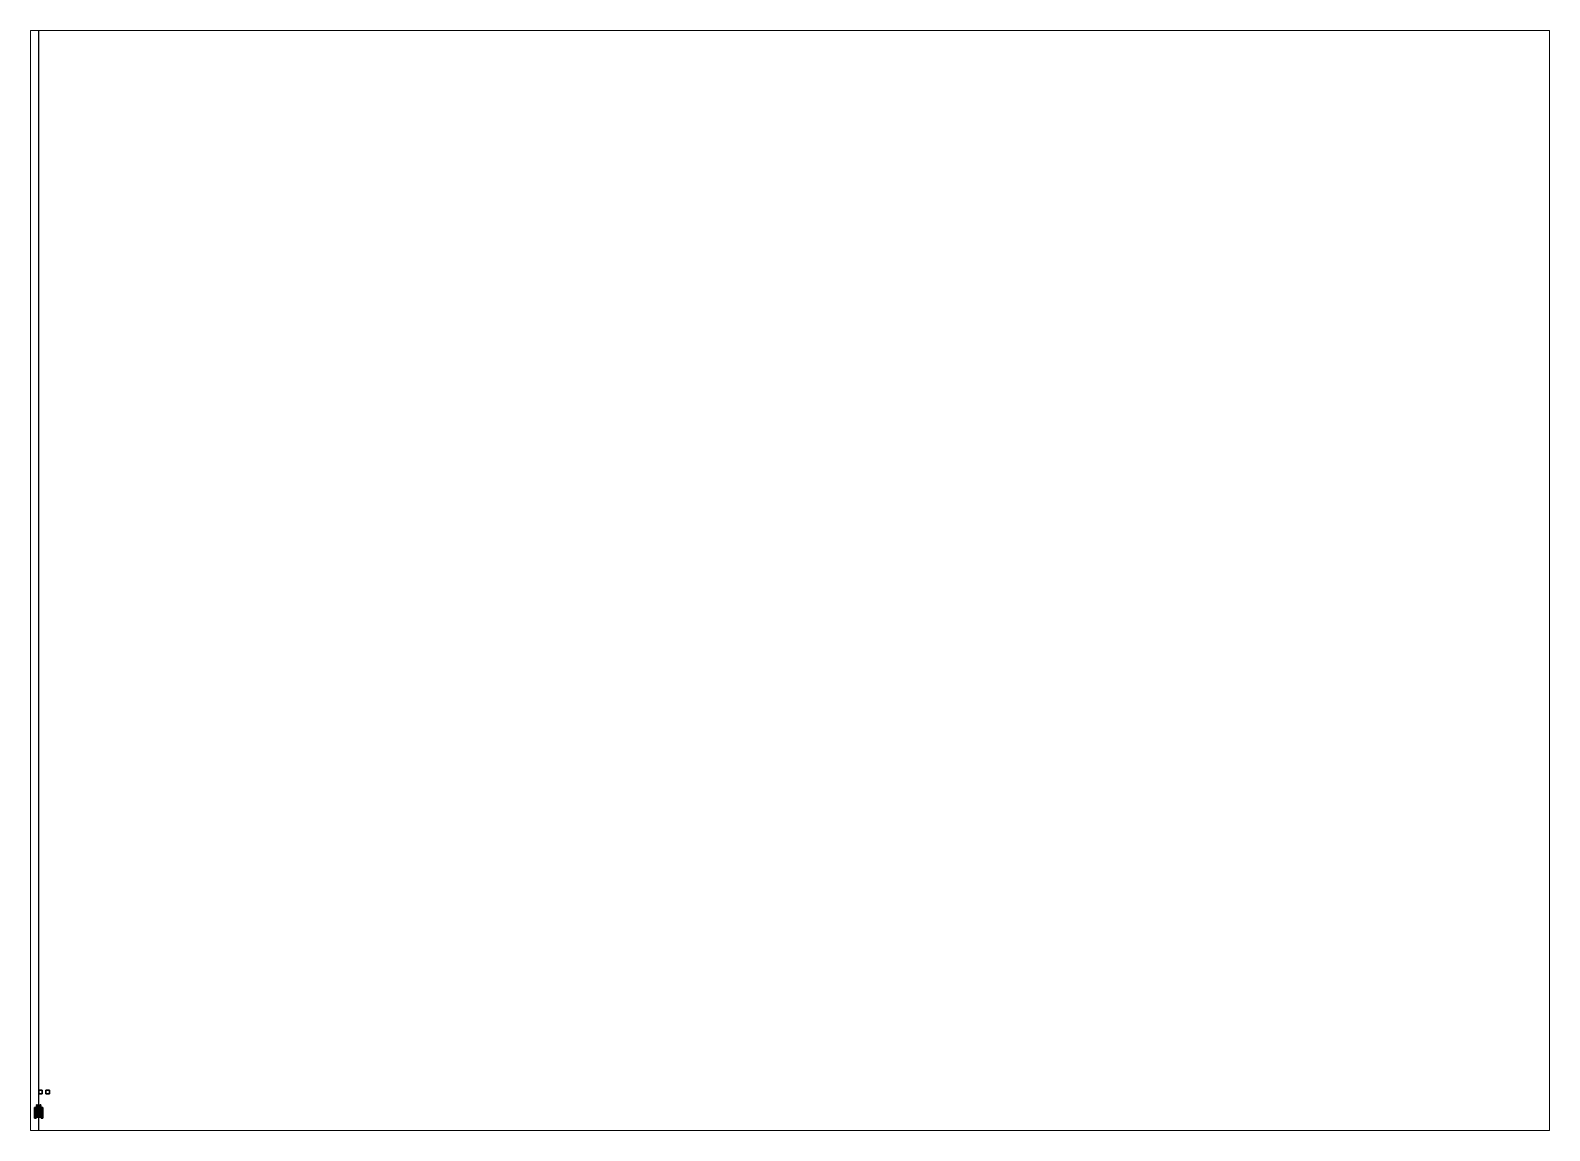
# Paper-space layout 'Layout1' of a CAD drawing. Header units: millimetres. Extents: x 28 to 251, y 20 to 181.
# The model-space entities are those that its viewports show. They can reach past a viewport. Long polylines and large blocks are cut down to what shows.
import ezdxf

# ---------------------------------------------------------------- set-up
doc = ezdxf.new("R2010")
doc.units = ezdxf.units.MM
doc.layers.add('tracks', color=3, linetype='Continuous')
doc.layers.add('wheels', color=2, linetype='Continuous')

msp = doc.modelspace()

# ---------------------------------------------------------------- linework, layer by layer
msp.add_xline((0, -2.45, 1.27), (0, 1))
for points in [[(1, 6.05, 1), (1, 6.05), (0, 6.05), (0, 6.05, 1)], [(1, 6.05), (1, 5.05), (0, 5.05), (0, 6.05)], [(0, 6.05), (0, 5.05), (0, 5.05, 1), (0, 6.05, 1)], [(0, 6.05, 1), (0, 5.05, 1), (1, 5.05, 1), (1, 6.05, 1)], [(0, 5.05, 1), (0, 5.05), (1, 5.05), (1, 5.05, 1)], [(1, 5.05, 1), (1, 5.05), (1, 6.05), (1, 6.05, 1)], [(3, 6.05), (3, 5.05), (2, 5.05), (2, 6.05)], [(2, 6.05), (2, 5.05), (3, 5.05), (3, 6.05)], [(-1.16, 0.99, 0.26), (-1.16, -1.5, 0.26), (-1.16, -1.5, 0.41), (-1.16, 1.04, 0.41)], [(-1.11, 1.04, 0.41), (-1.11, 0.99, 0.26), (-1.16, 0.99, 0.26), (-1.16, 1.04, 0.41)], [(-1.16, 1.04, 0.41), (-1.16, -1.5, 0.41), (-1.11, -1.5, 0.41), (-1.11, 1.04, 0.41)], [(-1.16, 0.91, 0.14), (-1.16, -1.22, 0.14), (-1.16, -1.5, 0.26), (-1.16, 0.99, 0.26)], [(-1.11, 0.99, 0.26), (-1.11, 0.91, 0.14), (-1.16, 0.91, 0.14), (-1.16, 0.99, 0.26)], [(-1.16, 0.39, 0.05), (-1.16, -0.85, 0.05), (-1.16, -1.22, 0.14), (-1.16, 0.91, 0.14)], [(-1, 0.91, 0.14), (-1, 0.39, 0.05), (-1.16, 0.39, 0.05), (-1.16, 0.91, 0.14)], [(-1, 0.39, 0.05), (-1, -0.85, 0.05), (-1.16, -0.85, 0.05), (-1.16, 0.39, 0.05)], [(-0.34, 0.38, 0.66), (-0.34, 0.38, 0.41), (-1.16, 0.38, 0.41), (-1.05, 0.38, 0.66)], [(-1.05, 0.38, 0.66), (-1.16, 0.38, 0.41), (-1.16, -0.93, 0.41), (-1.05, -0.93, 0.66)], [(-1.11, -1.5, 0.41), (-1.11, -1.5, 0.26), (-1.11, 0.99, 0.26), (-1.11, 1.04, 0.41)], [(-1.11, -1.5, 0.26), (-1.11, -1.22, 0.14), (-1.11, 0.91, 0.14), (-1.11, 0.99, 0.26)], [(-1.11, 0.91, 0.14), (-1.11, -1.22, 0.14), (-1, -1.22, 0.14), (-1, 0.91, 0.14)], [(-1.11, -0.93, 0.41), (-1.11, 0.38, 0.41), (-0.34, 0.38, 0.41), (-0.34, -0.93, 0.41)], [(-0.34, -0.93, 0.66), (-0.34, 0.38, 0.66), (-1.05, 0.38, 0.66), (-1.05, -0.93, 0.66)], [(-1, -1.22, 0.14), (-1, -0.85, 0.05), (-1, 0.39, 0.05), (-1, 0.91, 0.14)], [(-0.6, 0.1, 1.27), (-0.6, -1.44, 1.27), (-0.94, -1.44, 1.27), (-0.94, 0.1, 1.27)], [(-0.94, 0.1, 1.29), (-0.94, -1.43, 1.29), (-0.6, -1.43, 1.29), (-0.6, 0.1, 1.29)], [(-0.94, -1.44, 1.27), (-0.94, -1.43, 1.29), (-0.94, 0.1, 1.29), (-0.94, 0.1, 1.27)], [(-0.94, 0.1, 1.27), (-0.94, 0.1, 1.29), (-0.6, 0.1, 1.29), (-0.6, 0.1, 1.27)], [(-0.48, 1.97, 1.89), (-0.43, 1.97, 1.8), (-0.63, 1.97, 1.8), (-0.58, 1.97, 1.89)], [(-0.57, 1.92, 1.88), (-0.58, 1.97, 1.89), (-0.63, 1.97, 1.8), (-0.62, 1.92, 1.8)], [(-0.43, 1.97, 1.8), (-0.48, 1.97, 1.71), (-0.58, 1.97, 1.71), (-0.63, 1.97, 1.8)], [(-0.62, 1.92, 1.8), (-0.63, 1.97, 1.8), (-0.58, 1.97, 1.71), (-0.57, 1.92, 1.73)], [(-0.55, 1.88, 1.84), (-0.57, 1.92, 1.88), (-0.62, 1.92, 1.8), (-0.58, 1.88, 1.8)], [(-0.58, 1.88, 1.8), (-0.62, 1.92, 1.8), (-0.57, 1.92, 1.73), (-0.55, 1.88, 1.76)], [(-0.42, 1.83, 0.86), (-0.6, 1.67, 0.86), (-0.6, 1.67, 1.9), (-0.42, 1.83, 1.9)], [(-0.42, 1.83, 1.9), (-0.6, 1.67, 1.9), (-0.13, 1.67, 1.99), (-0.13, 1.83, 1.99)], [(-0.34, 1.81, 0.81), (-0.34, 1.67, 0.78), (-0.6, 1.67, 0.86), (-0.42, 1.83, 0.86)], [(-0.6, 1.67, 0.86), (-0.6, -0.34, 0.86), (-0.6, -0.34, 1.9), (-0.6, 1.67, 1.9)], [(0.6, 1.67, 1.9), (0.6, 1.67, 0.86), (-0.6, 1.67, 0.86), (-0.6, 1.67, 1.9)], [(-0.6, 1.67, 1.9), (-0.6, 1.67, 0.86), (0.6, 1.67, 0.86), (0.6, 1.67, 1.9)], [(-0.6, 1.67, 1.9), (-0.6, -0.34, 1.9), (-0.13, -0.34, 1.99), (-0.13, 1.67, 1.99)], [(-0.34, 1.67, 0.78), (-0.34, -0.34, 0.68), (-0.6, -0.34, 0.86), (-0.6, 1.67, 0.86)], [(-0.57, 1.92, 1.73), (-0.58, 1.97, 1.71), (-0.48, 1.97, 1.71), (-0.49, 1.92, 1.73)], [(-0.49, 1.92, 1.88), (-0.48, 1.97, 1.89), (-0.58, 1.97, 1.89), (-0.57, 1.92, 1.88)], [(-0.53, 1.87, 1.8), (-0.55, 1.88, 1.84), (-0.58, 1.88, 1.8), (-0.53, 1.87, 1.8)], [(-0.53, 1.87, 1.8), (-0.58, 1.88, 1.8), (-0.55, 1.88, 1.76), (-0.53, 1.87, 1.8)], [(-0.55, 1.88, 1.76), (-0.57, 1.92, 1.73), (-0.49, 1.92, 1.73), (-0.51, 1.88, 1.76)], [(-0.51, 1.88, 1.84), (-0.49, 1.92, 1.88), (-0.57, 1.92, 1.88), (-0.55, 1.88, 1.84)], [(-0.53, 1.87, 1.8), (-0.51, 1.88, 1.84), (-0.55, 1.88, 1.84), (-0.53, 1.87, 1.8)], [(-0.53, 1.87, 1.8), (-0.55, 1.88, 1.76), (-0.51, 1.88, 1.76), (-0.53, 1.87, 1.8)], [(-0.53, 1.94, 1.65), (-0.54, 1.93, 1.66), (-0.54, 1.93, 1.73), (-0.53, 1.94, 1.73)], [(-0.53, 1.94, 1.67), (-0.54, 1.93, 1.66), (-0.54, 1.72, 1.66), (-0.53, 1.73, 1.67)], [(-0.54, 1.93, 1.66), (-0.53, 1.92, 1.67), (-0.53, 1.92, 1.73), (-0.54, 1.93, 1.73)], [(-0.54, 1.93, 1.66), (-0.53, 1.92, 1.65), (-0.53, 1.73, 1.65), (-0.54, 1.72, 1.66)], [(-0.52, 1.93, 1.66), (-0.53, 1.94, 1.65), (-0.53, 1.94, 1.73), (-0.52, 1.93, 1.73)], [(-0.52, 1.93, 1.66), (-0.53, 1.94, 1.67), (-0.53, 1.73, 1.67), (-0.52, 1.74, 1.66)], [(-0.53, 1.92, 1.67), (-0.52, 1.93, 1.66), (-0.52, 1.93, 1.73), (-0.53, 1.92, 1.73)], [(-0.53, 1.92, 1.65), (-0.52, 1.93, 1.66), (-0.52, 1.74, 1.66), (-0.53, 1.73, 1.65)], [(-0.53, 1.87, 1.8), (-0.48, 1.88, 1.8), (-0.51, 1.88, 1.84), (-0.53, 1.87, 1.8)], [(-0.53, 1.87, 1.8), (-0.51, 1.88, 1.76), (-0.48, 1.88, 1.8), (-0.53, 1.87, 1.8)], [(-0.51, 1.88, 1.76), (-0.49, 1.92, 1.73), (-0.44, 1.92, 1.8), (-0.48, 1.88, 1.8)], [(-0.48, 1.88, 1.8), (-0.44, 1.92, 1.8), (-0.49, 1.92, 1.88), (-0.51, 1.88, 1.84)], [(-0.44, 1.92, 1.8), (-0.43, 1.97, 1.8), (-0.48, 1.97, 1.89), (-0.49, 1.92, 1.88)], [(-0.49, 1.92, 1.73), (-0.48, 1.97, 1.71), (-0.43, 1.97, 1.8), (-0.44, 1.92, 1.8)], [(0.42, 1.83, 1.9), (0.42, 1.83, 0.86), (-0.42, 1.83, 0.86), (-0.42, 1.83, 1.9)], [(0.13, 1.83, 1.99), (0.42, 1.83, 1.9), (-0.42, 1.83, 1.9), (-0.13, 1.83, 1.99)], [(0.42, 1.83, 0.86), (0.34, 1.81, 0.81), (-0.34, 1.81, 0.81), (-0.42, 1.83, 0.86)], [(0.34, 1.81, 0.81), (0.34, 1.67, 0.78), (-0.34, 1.67, 0.78), (-0.34, 1.81, 0.81)], [(0.34, 1.67, 0.78), (0.34, -0.34, 0.68), (-0.34, -0.34, 0.68), (-0.34, 1.67, 0.78)], [(-0.34, 1.16, 0.26), (-0.34, -1.27, 0.26), (-0.34, -1.27, 0.68), (-0.34, 1.21, 0.76)], [(0.34, 1.21, 0.76), (0.34, 1.16, 0.26), (-0.34, 1.16, 0.26), (-0.34, 1.21, 0.76)], [(0.34, 1.16, 0.26), (0.34, -1.27, 0.26), (-0.34, -1.27, 0.26), (-0.34, 1.16, 0.26)], [(-0.34, 0.32, 0.72), (-0.34, -0.91, 0.68), (0.34, -0.91, 0.68), (0.34, 0.32, 0.72)], [(-0.17, 0.71, 1.98), (-0.19, 0.68, 1.97), (-0.19, 0.68, 2.77), (-0.17, 0.71, 2.77)], [(-0.17, 0.71, 2.77), (-0.19, 0.68, 2.77), (-0.17, 0.65, 2.77), (-0.14, 0.71, 2.77)], [(-0.19, 0.68, 1.97), (-0.17, 0.65, 1.98), (-0.17, 0.65, 2.77), (-0.19, 0.68, 2.77)], [(-0.14, 0.71, 1.98), (-0.17, 0.71, 1.98), (-0.17, 0.71, 2.77), (-0.14, 0.71, 2.77)], [(-0.14, 0.71, 2.77), (-0.17, 0.65, 2.77), (-0.14, 0.65, 2.77), (-0.13, 0.68, 2.77)], [(-0.17, 0.65, 1.98), (-0.14, 0.65, 1.98), (-0.14, 0.65, 2.77), (-0.17, 0.65, 2.77)], [(-0.13, 0.68, 1.99), (-0.14, 0.71, 1.98), (-0.14, 0.71, 2.77), (-0.13, 0.68, 2.77)], [(-0.14, 0.65, 1.98), (-0.13, 0.68, 1.99), (-0.13, 0.68, 2.77), (-0.14, 0.65, 2.77)], [(-0.13, 1.83, 1.99), (-0.13, 1.67, 1.99), (0.13, 1.67, 1.99), (0.13, 1.83, 1.99)], [(-0.13, 1.67, 1.99), (-0.13, -0.34, 1.99), (0.13, -0.34, 1.99), (0.13, 1.67, 1.99)], [(-0.05, 1.55, 0.5), (-0.05, 1.52, 0.4), (-0.05, 1.51, 0.47), (-0.05, 1.51, 0.59)], [(0.05, 1.51, 0.59), (0.05, 1.55, 0.5), (-0.05, 1.55, 0.5), (-0.05, 1.51, 0.59)], [(0.05, 1.55, 0.5), (0.05, 1.52, 0.4), (-0.05, 1.52, 0.4), (-0.05, 1.55, 0.5)], [(-0.05, 1.52, 0.4), (-0.05, 1.45, 0.4), (-0.05, 1.44, 0.47), (-0.05, 1.51, 0.47)], [(0.05, 1.52, 0.4), (0.05, 1.45, 0.4), (-0.05, 1.45, 0.4), (-0.05, 1.52, 0.4)], [(-0.05, 1.51, 0.47), (-0.05, 1.44, 0.47), (0.05, 1.44, 0.47), (0.05, 1.51, 0.47)], [(-0.05, 1.51, 0.59), (-0.05, 1.51, 0.47), (0.05, 1.51, 0.47), (0.05, 1.51, 0.59)], [(-0.05, 1.45, 0.4), (-0.05, 1.34, 0.45), (-0.05, 1.34, 0.58), (-0.05, 1.44, 0.47)], [(0.05, 1.45, 0.4), (0.05, 1.34, 0.45), (-0.05, 1.34, 0.45), (-0.05, 1.45, 0.4)], [(-0.05, 1.44, 0.47), (-0.05, 1.34, 0.58), (0.05, 1.34, 0.58), (0.05, 1.44, 0.47)], [(-0.05, 1.34, 0.4), (-0.05, 1.17, 0.4), (-0.05, 1.19, 0.58), (-0.05, 1.34, 0.58)], [(0.05, 1.34, 0.45), (0.05, 1.34, 0.4), (-0.05, 1.34, 0.4), (-0.05, 1.34, 0.45)], [(0.05, 1.34, 0.4), (0.05, 1.17, 0.4), (-0.05, 1.17, 0.4), (-0.05, 1.34, 0.4)], [(-0.05, 1.34, 0.58), (-0.05, 1.19, 0.58), (0.05, 1.19, 0.58), (0.05, 1.34, 0.58)], [(0.05, 1.51, 0.47), (0.05, 1.52, 0.4), (0.05, 1.55, 0.5), (0.05, 1.51, 0.59)], [(0.05, 1.44, 0.47), (0.05, 1.45, 0.4), (0.05, 1.52, 0.4), (0.05, 1.51, 0.47)], [(0.05, 1.34, 0.58), (0.05, 1.34, 0.45), (0.05, 1.45, 0.4), (0.05, 1.44, 0.47)], [(0.05, 1.19, 0.58), (0.05, 1.17, 0.4), (0.05, 1.34, 0.4), (0.05, 1.34, 0.58)], [(0.13, 1.67, 1.99), (0.6, 1.67, 1.9), (0.42, 1.83, 1.9), (0.13, 1.83, 1.99)], [(0.13, -0.34, 1.99), (0.6, -0.34, 1.9), (0.6, 1.67, 1.9), (0.13, 1.67, 1.99)], [(0.32, 0.38, 2.16), (0.27, 0.29, 2.16), (0.27, 0.29, 2.24), (0.32, 0.38, 2.24)], [(0.35, 0.32, 2.1), (0.33, 0.29, 2.1), (0.27, 0.29, 2.16), (0.32, 0.38, 2.16)], [(0.33, 0.29, 2.27), (0.35, 0.32, 2.27), (0.32, 0.38, 2.24), (0.27, 0.29, 2.24)], [(0.27, 0.29, 2.16), (0.32, 0.2, 2.16), (0.32, 0.2, 2.24), (0.27, 0.29, 2.24)], [(0.33, 0.29, 2.1), (0.35, 0.26, 2.1), (0.32, 0.2, 2.16), (0.27, 0.29, 2.16)], [(0.35, 0.26, 2.27), (0.33, 0.29, 2.27), (0.27, 0.29, 2.24), (0.32, 0.2, 2.24)], [(0.42, 0.38, 2.16), (0.32, 0.38, 2.16), (0.32, 0.38, 2.24), (0.42, 0.38, 2.24)], [(0.39, 0.32, 2.1), (0.35, 0.32, 2.1), (0.32, 0.38, 2.16), (0.42, 0.38, 2.16)], [(0.35, 0.32, 2.27), (0.39, 0.32, 2.27), (0.42, 0.38, 2.24), (0.32, 0.38, 2.24)], [(0.35, 0.26, 2.1), (0.39, 0.26, 2.1), (0.42, 0.2, 2.16), (0.32, 0.2, 2.16)], [(0.39, 0.26, 2.27), (0.35, 0.26, 2.27), (0.32, 0.2, 2.24), (0.42, 0.2, 2.24)], [(0.32, 0.2, 2.16), (0.42, 0.2, 2.16), (0.42, 0.2, 2.24), (0.32, 0.2, 2.24)], [(0.35, 0.32, 1.94), (0.33, 0.29, 1.95), (0.33, 0.29, 2.1), (0.35, 0.32, 2.1)], [(0.35, 0.26, 2.27), (0.39, 0.32, 2.27), (0.35, 0.32, 2.27), (0.33, 0.29, 2.27)], [(0.33, 0.29, 1.95), (0.35, 0.26, 1.94), (0.35, 0.26, 2.1), (0.33, 0.29, 2.1)], [(0.6, 1.67, 0.86), (0.34, 1.67, 0.78), (0.34, 1.81, 0.81), (0.42, 1.83, 0.86)], [(0.6, -0.34, 0.86), (0.34, -0.34, 0.68), (0.34, 1.67, 0.78), (0.6, 1.67, 0.86)], [(0.34, -1.27, 0.68), (0.34, -1.27, 0.26), (0.34, 1.16, 0.26), (0.34, 1.21, 0.76)], [(1.05, 0.38, 0.66), (1.16, 0.38, 0.41), (0.34, 0.38, 0.41), (0.34, 0.38, 0.66)], [(1.11, 0.38, 0.41), (1.11, -0.93, 0.41), (0.34, -0.93, 0.41), (0.34, 0.38, 0.41)], [(0.34, 0.38, 0.66), (0.34, -0.93, 0.66), (1.05, -0.93, 0.66), (1.05, 0.38, 0.66)], [(0.39, 0.32, 1.94), (0.35, 0.32, 1.94), (0.35, 0.32, 2.1), (0.39, 0.32, 2.1)], [(0.39, 0.26, 2.27), (0.41, 0.29, 2.27), (0.39, 0.32, 2.27), (0.35, 0.26, 2.27)], [(0.35, 0.26, 1.94), (0.39, 0.26, 1.94), (0.39, 0.26, 2.1), (0.35, 0.26, 2.1)], [(0.41, 0.29, 2.1), (0.39, 0.32, 2.1), (0.42, 0.38, 2.16), (0.47, 0.29, 2.16)], [(0.39, 0.32, 2.27), (0.41, 0.29, 2.27), (0.47, 0.29, 2.24), (0.42, 0.38, 2.24)], [(0.41, 0.29, 1.93), (0.39, 0.32, 1.94), (0.39, 0.32, 2.1), (0.41, 0.29, 2.1)], [(0.39, 0.26, 1.94), (0.41, 0.29, 1.93), (0.41, 0.29, 2.1), (0.39, 0.26, 2.1)], [(0.39, 0.26, 2.1), (0.41, 0.29, 2.1), (0.47, 0.29, 2.16), (0.42, 0.2, 2.16)], [(0.41, 0.29, 2.27), (0.39, 0.26, 2.27), (0.42, 0.2, 2.24), (0.47, 0.29, 2.24)], [(0.6, 1.67, 1.9), (0.6, 1.67, 0.86), (0.42, 1.83, 0.86), (0.42, 1.83, 1.9)], [(0.47, 0.29, 2.16), (0.42, 0.38, 2.16), (0.42, 0.38, 2.24), (0.47, 0.29, 2.24)], [(0.42, 0.2, 2.16), (0.47, 0.29, 2.16), (0.47, 0.29, 2.24), (0.42, 0.2, 2.24)], [(0.44, 1.92, 1.8), (0.43, 1.97, 1.8), (0.48, 1.97, 1.71), (0.49, 1.92, 1.73)], [(0.49, 1.92, 1.88), (0.48, 1.97, 1.89), (0.43, 1.97, 1.8), (0.44, 1.92, 1.8)], [(0.58, 1.97, 1.89), (0.63, 1.97, 1.8), (0.43, 1.97, 1.8), (0.48, 1.97, 1.89)], [(0.63, 1.97, 1.8), (0.58, 1.97, 1.71), (0.48, 1.97, 1.71), (0.43, 1.97, 1.8)], [(0.48, 1.88, 1.8), (0.44, 1.92, 1.8), (0.49, 1.92, 1.73), (0.51, 1.88, 1.76)], [(0.51, 1.88, 1.84), (0.49, 1.92, 1.88), (0.44, 1.92, 1.8), (0.48, 1.88, 1.8)], [(0.49, 1.92, 1.73), (0.48, 1.97, 1.71), (0.58, 1.97, 1.71), (0.57, 1.92, 1.73)], [(0.57, 1.92, 1.88), (0.58, 1.97, 1.89), (0.48, 1.97, 1.89), (0.49, 1.92, 1.88)], [(0.53, 1.87, 1.8), (0.48, 1.88, 1.8), (0.51, 1.88, 1.76), (0.53, 1.87, 1.8)], [(0.53, 1.87, 1.8), (0.51, 1.88, 1.84), (0.48, 1.88, 1.8), (0.53, 1.87, 1.8)], [(0.51, 1.88, 1.76), (0.49, 1.92, 1.73), (0.57, 1.92, 1.73), (0.55, 1.88, 1.76)], [(0.55, 1.88, 1.84), (0.57, 1.92, 1.88), (0.49, 1.92, 1.88), (0.51, 1.88, 1.84)], [(0.53, 1.87, 1.8), (0.51, 1.88, 1.76), (0.55, 1.88, 1.76), (0.53, 1.87, 1.8)], [(0.53, 1.87, 1.8), (0.55, 1.88, 1.84), (0.51, 1.88, 1.84), (0.53, 1.87, 1.8)], [(0.53, 1.94, 1.65), (0.52, 1.93, 1.66), (0.52, 1.93, 1.73), (0.53, 1.94, 1.73)], [(0.52, 1.93, 1.66), (0.53, 1.94, 1.65), (0.53, 1.73, 1.65), (0.52, 1.74, 1.66)], [(0.52, 1.93, 1.66), (0.53, 1.92, 1.67), (0.53, 1.92, 1.73), (0.52, 1.93, 1.73)], [(0.53, 1.92, 1.67), (0.52, 1.93, 1.66), (0.52, 1.74, 1.66), (0.53, 1.73, 1.67)], [(0.54, 1.93, 1.66), (0.53, 1.94, 1.65), (0.53, 1.94, 1.73), (0.54, 1.93, 1.73)], [(0.53, 1.94, 1.65), (0.54, 1.93, 1.66), (0.54, 1.72, 1.66), (0.53, 1.73, 1.65)], [(0.53, 1.92, 1.67), (0.54, 1.93, 1.66), (0.54, 1.93, 1.73), (0.53, 1.92, 1.73)], [(0.54, 1.93, 1.66), (0.53, 1.92, 1.67), (0.53, 1.73, 1.67), (0.54, 1.72, 1.66)], [(0.53, 1.87, 1.8), (0.55, 1.88, 1.76), (0.58, 1.88, 1.8), (0.53, 1.87, 1.8)], [(0.53, 1.87, 1.8), (0.58, 1.88, 1.8), (0.55, 1.88, 1.84), (0.53, 1.87, 1.8)], [(0.55, 1.88, 1.76), (0.57, 1.92, 1.73), (0.62, 1.92, 1.8), (0.58, 1.88, 1.8)], [(0.58, 1.88, 1.8), (0.62, 1.92, 1.8), (0.57, 1.92, 1.88), (0.55, 1.88, 1.84)], [(0.57, 1.92, 1.73), (0.58, 1.97, 1.71), (0.63, 1.97, 1.8), (0.62, 1.92, 1.8)], [(0.62, 1.92, 1.8), (0.63, 1.97, 1.8), (0.58, 1.97, 1.89), (0.57, 1.92, 1.88)], [(0.6, -0.34, 1.9), (0.6, -0.34, 0.86), (0.6, 1.67, 0.86), (0.6, 1.67, 1.9)], [(0.6, 0.1, 1.29), (0.6, -1.44, 1.29), (0.94, -1.44, 1.29), (0.94, 0.1, 1.29)], [(0.94, 0.1, 1.29), (0.94, 0.1, 1.27), (0.6, 0.1, 1.27), (0.6, 0.1, 1.29)], [(0.94, 0.1, 1.27), (0.94, -1.43, 1.27), (0.6, -1.43, 1.27), (0.6, 0.1, 1.27)], [(0.94, -1.44, 1.29), (0.94, -1.43, 1.27), (0.94, 0.1, 1.27), (0.94, 0.1, 1.29)], [(1, 0.39, 0.05), (1, -0.85, 0.05), (1, -1.22, 0.14), (1, 0.91, 0.14)], [(1.16, 0.91, 0.14), (1.16, 0.39, 0.05), (1, 0.39, 0.05), (1, 0.91, 0.14)], [(1, 0.91, 0.14), (1, -1.22, 0.14), (1.11, -1.22, 0.14), (1.11, 0.91, 0.14)], [(1.16, 0.39, 0.05), (1.16, -0.85, 0.05), (1, -0.85, 0.05), (1, 0.39, 0.05)], [(1.05, -0.93, 0.66), (1.16, -0.93, 0.41), (1.16, 0.38, 0.41), (1.05, 0.38, 0.66)], [(1.11, 0.99, 0.26), (1.11, -1.5, 0.26), (1.11, -1.5, 0.41), (1.11, 1.04, 0.41)], [(1.11, 1.04, 0.41), (1.11, -1.5, 0.41), (1.16, -1.5, 0.41), (1.16, 1.04, 0.41)], [(1.16, 1.04, 0.41), (1.16, 0.99, 0.26), (1.11, 0.99, 0.26), (1.11, 1.04, 0.41)], [(1.11, 0.91, 0.14), (1.11, -1.22, 0.14), (1.11, -1.5, 0.26), (1.11, 0.99, 0.26)], [(1.16, 0.99, 0.26), (1.16, 0.91, 0.14), (1.11, 0.91, 0.14), (1.11, 0.99, 0.26)], [(1.16, -1.5, 0.41), (1.16, -1.5, 0.26), (1.16, 0.99, 0.26), (1.16, 1.04, 0.41)], [(1.16, -1.5, 0.26), (1.16, -1.22, 0.14), (1.16, 0.91, 0.14), (1.16, 0.99, 0.26)], [(1.16, -1.22, 0.14), (1.16, -0.85, 0.05), (1.16, 0.39, 0.05), (1.16, 0.91, 0.14)], [(-1.16, -1.22, 0.14), (-1.16, -0.85, 0.05), (-1, -0.85, 0.05), (-1, -1.22, 0.14)], [(-1.05, -0.93, 0.66), (-1.16, -0.93, 0.41), (-0.34, -0.93, 0.41), (-0.34, -0.93, 0.66)], [(-1.16, -1.5, 0.26), (-1.16, -1.22, 0.14), (-1.11, -1.22, 0.14), (-1.11, -1.5, 0.26)], [(-1.16, -1.5, 0.41), (-1.16, -1.5, 0.26), (-1.11, -1.5, 0.26), (-1.11, -1.5, 0.41)], [(-0.6, -1.44, 1.27), (-0.6, -1.43, 1.29), (-0.94, -1.43, 1.29), (-0.94, -1.44, 1.27)], [(-0.87, -1.41, 1.51), (-0.88, -1.46, 1.51), (-0.83, -1.46, 1.6), (-0.82, -1.41, 1.58)], [(-0.82, -1.41, 1.44), (-0.83, -1.46, 1.42), (-0.88, -1.46, 1.51), (-0.87, -1.41, 1.51)], [(-0.83, -1.46, 1.6), (-0.88, -1.46, 1.51), (-0.68, -1.46, 1.51), (-0.73, -1.46, 1.6)], [(-0.88, -1.46, 1.51), (-0.83, -1.46, 1.42), (-0.73, -1.46, 1.42), (-0.68, -1.46, 1.51)], [(-0.83, -1.37, 1.51), (-0.87, -1.41, 1.51), (-0.82, -1.41, 1.58), (-0.81, -1.37, 1.55)], [(-0.81, -1.37, 1.47), (-0.82, -1.41, 1.44), (-0.87, -1.41, 1.51), (-0.83, -1.37, 1.51)], [(-0.78, -1.36, 1.51), (-0.83, -1.37, 1.51), (-0.81, -1.37, 1.55), (-0.78, -1.36, 1.51)], [(-0.78, -1.36, 1.51), (-0.81, -1.37, 1.47), (-0.83, -1.37, 1.51), (-0.78, -1.36, 1.51)], [(-0.74, -1.41, 1.44), (-0.73, -1.46, 1.42), (-0.83, -1.46, 1.42), (-0.82, -1.41, 1.44)], [(-0.82, -1.41, 1.58), (-0.83, -1.46, 1.6), (-0.73, -1.46, 1.6), (-0.74, -1.41, 1.58)], [(-0.76, -1.37, 1.47), (-0.74, -1.41, 1.44), (-0.82, -1.41, 1.44), (-0.81, -1.37, 1.47)], [(-0.81, -1.37, 1.55), (-0.82, -1.41, 1.58), (-0.74, -1.41, 1.58), (-0.76, -1.37, 1.55)], [(-0.78, -1.36, 1.51), (-0.81, -1.37, 1.55), (-0.76, -1.37, 1.55), (-0.78, -1.36, 1.51)], [(-0.78, -1.36, 1.51), (-0.76, -1.37, 1.47), (-0.81, -1.37, 1.47), (-0.78, -1.36, 1.51)], [(-0.78, -1.41, 1.29), (-0.79, -1.42, 1.29), (-0.79, -1.42, 1.44), (-0.78, -1.41, 1.44)], [(-0.79, -1.42, 1.29), (-0.78, -1.43, 1.29), (-0.78, -1.43, 1.44), (-0.79, -1.42, 1.44)], [(-0.78, -1.36, 1.51), (-0.76, -1.37, 1.55), (-0.73, -1.37, 1.51), (-0.78, -1.36, 1.51)], [(-0.78, -1.36, 1.51), (-0.73, -1.37, 1.51), (-0.76, -1.37, 1.47), (-0.78, -1.36, 1.51)], [(-0.77, -1.42, 1.29), (-0.78, -1.41, 1.29), (-0.78, -1.41, 1.44), (-0.77, -1.42, 1.44)], [(-0.78, -1.43, 1.29), (-0.77, -1.42, 1.29), (-0.77, -1.42, 1.44), (-0.78, -1.43, 1.44)], [(-0.76, -1.37, 1.55), (-0.74, -1.41, 1.58), (-0.69, -1.41, 1.51), (-0.73, -1.37, 1.51)], [(-0.73, -1.37, 1.51), (-0.69, -1.41, 1.51), (-0.74, -1.41, 1.44), (-0.76, -1.37, 1.47)], [(-0.74, -1.41, 1.58), (-0.73, -1.46, 1.6), (-0.68, -1.46, 1.51), (-0.69, -1.41, 1.51)], [(-0.69, -1.41, 1.51), (-0.68, -1.46, 1.51), (-0.73, -1.46, 1.42), (-0.74, -1.41, 1.44)], [(-0.6, -0.34, 1.9), (-0.6, -0.34, 1.29), (0.6, -0.34, 1.29), (0.6, -0.34, 1.9)], [(-0.13, -0.34, 1.99), (-0.6, -0.34, 1.9), (0.6, -0.34, 1.9), (0.13, -0.34, 1.99)], [(-0.6, -0.34, 0.86), (-0.6, -1.27, 0.86), (-0.6, -1.44, 1.29), (-0.6, -0.34, 1.29)], [(-0.6, -0.34, 1.29), (-0.6, -1.44, 1.29), (0.6, -1.44, 1.29), (0.6, -0.34, 1.29)], [(-0.34, -0.34, 0.68), (-0.34, -1.27, 0.68), (-0.6, -1.27, 0.86), (-0.6, -0.34, 0.86)], [(-0.6, -1.44, 1.29), (-0.6, -1.27, 0.86), (0.6, -1.27, 0.86), (0.6, -1.44, 1.29)], [(-0.6, -1.27, 0.86), (-0.34, -1.27, 0.68), (0.34, -1.27, 0.68), (0.6, -1.27, 0.86)], [(-0.5, -0.92, 1.29), (-0.5, -1.44, 1.29), (-0.5, -1.45, 1.8), (-0.5, -0.92, 1.8)], [(-0.5, -0.92, 1.8), (-0.5, -1.45, 1.8), (0.5, -1.45, 1.8), (0.5, -0.92, 1.8)], [(0.5, -0.92, 1.8), (0.5, -0.92, 1.29), (-0.5, -0.92, 1.29), (-0.5, -0.92, 1.8)], [(-0.5, -1.35, 1.8), (-0.5, -1.45, 1.8), (-0.5, -1.45, 2.11), (-0.5, -1.35, 2.11)], [(-0.5, -1.35, 2.11), (-0.5, -1.45, 2.11), (0.5, -1.45, 2.11), (0.5, -1.35, 2.11)], [(0.5, -1.35, 2.11), (0.5, -1.35, 1.8), (-0.5, -1.35, 1.8), (-0.5, -1.35, 2.11)], [(-0.5, -1.45, 1.8), (-0.5, -1.44, 1.29), (0.5, -1.44, 1.29), (0.5, -1.45, 1.8)], [(-0.5, -1.45, 2.11), (-0.5, -1.45, 1.8), (0.5, -1.45, 1.8), (0.5, -1.45, 2.11)], [(-0.34, -1.27, 0.68), (-0.34, -1.27, 0.26), (0.34, -1.27, 0.26), (0.34, -1.27, 0.68)], [(-0.1, -0.62, 1.71), (-0.11, -0.63, 1.71), (-0.11, -0.56, 1.86), (-0.1, -0.55, 1.86)], [(-0.11, -0.56, 1.86), (-0.1, -0.57, 1.86), (-0.09, -0.56, 1.86), (-0.1, -0.55, 1.86)], [(-0.11, -0.63, 1.71), (-0.1, -0.64, 1.71), (-0.1, -0.57, 1.86), (-0.11, -0.56, 1.86)], [(-0.1, -0.62, 1.29), (-0.11, -0.63, 1.29), (-0.11, -0.63, 1.71), (-0.1, -0.62, 1.71)], [(-0.11, -0.63, 1.29), (-0.1, -0.64, 1.29), (-0.1, -0.64, 1.71), (-0.11, -0.63, 1.71)], [(-0.09, -0.63, 1.71), (-0.1, -0.62, 1.71), (-0.1, -0.55, 1.86), (-0.09, -0.56, 1.86)], [(-0.1, -0.64, 1.71), (-0.09, -0.63, 1.71), (-0.09, -0.56, 1.86), (-0.1, -0.57, 1.86)], [(-0.09, -0.63, 1.29), (-0.1, -0.62, 1.29), (-0.1, -0.62, 1.71), (-0.09, -0.63, 1.71)], [(-0.1, -0.64, 1.29), (-0.09, -0.63, 1.29), (-0.09, -0.63, 1.71), (-0.1, -0.64, 1.71)], [(-0.05, -1.27, 0.58), (-0.05, -1.27, 0.4), (-0.05, -1.42, 0.4), (-0.05, -1.42, 0.58)], [(-0.05, -1.42, 0.4), (-0.05, -1.27, 0.4), (0.05, -1.27, 0.4), (0.05, -1.42, 0.4)], [(0.05, -1.42, 0.58), (0.05, -1.27, 0.58), (-0.05, -1.27, 0.58), (-0.05, -1.42, 0.58)], [(-0.05, -1.42, 0.45), (-0.05, -1.42, 0.4), (0.05, -1.42, 0.4), (0.05, -1.42, 0.45)], [(-0.05, -1.42, 0.58), (-0.05, -1.42, 0.45), (-0.05, -1.53, 0.4), (-0.05, -1.52, 0.47)], [(-0.05, -1.53, 0.4), (-0.05, -1.42, 0.45), (0.05, -1.42, 0.45), (0.05, -1.53, 0.4)], [(0.05, -1.52, 0.47), (0.05, -1.42, 0.58), (-0.05, -1.42, 0.58), (-0.05, -1.52, 0.47)], [(-0.05, -1.52, 0.47), (-0.05, -1.53, 0.4), (-0.05, -1.6, 0.4), (-0.05, -1.59, 0.47)], [(0.05, -1.59, 0.47), (0.05, -1.52, 0.47), (-0.05, -1.52, 0.47), (-0.05, -1.59, 0.47)], [(-0.05, -1.6, 0.4), (-0.05, -1.53, 0.4), (0.05, -1.53, 0.4), (0.05, -1.6, 0.4)], [(-0.05, -1.59, 0.47), (-0.05, -1.6, 0.4), (-0.05, -1.63, 0.5), (-0.05, -1.59, 0.59)], [(-0.05, -1.59, 0.59), (-0.05, -1.63, 0.5), (0.05, -1.63, 0.5), (0.05, -1.59, 0.59)], [(0.05, -1.59, 0.59), (0.05, -1.59, 0.47), (-0.05, -1.59, 0.47), (-0.05, -1.59, 0.59)], [(-0.05, -1.63, 0.5), (-0.05, -1.6, 0.4), (0.05, -1.6, 0.4), (0.05, -1.63, 0.5)], [(0.05, -1.42, 0.4), (0.05, -1.27, 0.4), (0.05, -1.27, 0.58), (0.05, -1.42, 0.58)], [(0.05, -1.53, 0.4), (0.05, -1.42, 0.45), (0.05, -1.42, 0.58), (0.05, -1.52, 0.47)], [(0.05, -1.6, 0.4), (0.05, -1.53, 0.4), (0.05, -1.52, 0.47), (0.05, -1.59, 0.47)], [(0.05, -1.63, 0.5), (0.05, -1.6, 0.4), (0.05, -1.59, 0.47), (0.05, -1.59, 0.59)], [(0.1, -0.62, 1.71), (0.09, -0.63, 1.71), (0.09, -0.56, 1.86), (0.1, -0.55, 1.86)], [(0.09, -0.56, 1.86), (0.1, -0.57, 1.86), (0.11, -0.56, 1.86), (0.1, -0.55, 1.86)], [(0.09, -0.63, 1.71), (0.1, -0.64, 1.71), (0.1, -0.57, 1.86), (0.09, -0.56, 1.86)], [(0.1, -0.62, 1.29), (0.09, -0.63, 1.29), (0.09, -0.63, 1.71), (0.1, -0.62, 1.71)], [(0.09, -0.63, 1.29), (0.1, -0.64, 1.29), (0.1, -0.64, 1.71), (0.09, -0.63, 1.71)], [(0.11, -0.63, 1.71), (0.1, -0.62, 1.71), (0.1, -0.55, 1.86), (0.11, -0.56, 1.86)], [(0.1, -0.64, 1.71), (0.11, -0.63, 1.71), (0.11, -0.56, 1.86), (0.1, -0.57, 1.86)], [(0.11, -0.63, 1.29), (0.1, -0.62, 1.29), (0.1, -0.62, 1.71), (0.11, -0.63, 1.71)], [(0.1, -0.64, 1.29), (0.11, -0.63, 1.29), (0.11, -0.63, 1.71), (0.1, -0.64, 1.71)], [(0.6, -1.27, 0.86), (0.34, -1.27, 0.68), (0.34, -0.34, 0.68), (0.6, -0.34, 0.86)], [(0.34, -0.93, 0.66), (0.34, -0.93, 0.41), (1.16, -0.93, 0.41), (1.05, -0.93, 0.66)], [(0.5, -1.45, 1.8), (0.5, -1.44, 1.29), (0.5, -0.92, 1.29), (0.5, -0.92, 1.8)], [(0.5, -1.45, 2.11), (0.5, -1.45, 1.8), (0.5, -1.35, 1.8), (0.5, -1.35, 2.11)], [(0.6, -1.44, 1.29), (0.6, -1.27, 0.86), (0.6, -0.34, 0.86), (0.6, -0.34, 1.29)], [(0.6, -1.44, 1.29), (0.6, -1.43, 1.27), (0.94, -1.43, 1.27), (0.94, -1.44, 1.29)], [(0.69, -1.41, 1.51), (0.68, -1.46, 1.51), (0.73, -1.46, 1.6), (0.74, -1.41, 1.58)], [(0.74, -1.41, 1.44), (0.73, -1.46, 1.42), (0.68, -1.46, 1.51), (0.69, -1.41, 1.51)], [(0.73, -1.46, 1.6), (0.68, -1.46, 1.51), (0.88, -1.46, 1.51), (0.83, -1.46, 1.6)], [(0.68, -1.46, 1.51), (0.73, -1.46, 1.42), (0.83, -1.46, 1.42), (0.88, -1.46, 1.51)], [(0.73, -1.37, 1.51), (0.69, -1.41, 1.51), (0.74, -1.41, 1.58), (0.75, -1.37, 1.55)], [(0.75, -1.37, 1.47), (0.74, -1.41, 1.44), (0.69, -1.41, 1.51), (0.73, -1.37, 1.51)], [(0.78, -1.36, 1.51), (0.73, -1.37, 1.51), (0.75, -1.37, 1.55), (0.78, -1.36, 1.51)], [(0.78, -1.36, 1.51), (0.75, -1.37, 1.47), (0.73, -1.37, 1.51), (0.78, -1.36, 1.51)], [(0.82, -1.41, 1.44), (0.83, -1.46, 1.42), (0.73, -1.46, 1.42), (0.74, -1.41, 1.44)], [(0.74, -1.41, 1.58), (0.73, -1.46, 1.6), (0.83, -1.46, 1.6), (0.82, -1.41, 1.58)], [(0.8, -1.37, 1.47), (0.82, -1.41, 1.44), (0.74, -1.41, 1.44), (0.75, -1.37, 1.47)], [(0.75, -1.37, 1.55), (0.74, -1.41, 1.58), (0.82, -1.41, 1.58), (0.8, -1.37, 1.55)], [(0.78, -1.36, 1.51), (0.75, -1.37, 1.55), (0.8, -1.37, 1.55), (0.78, -1.36, 1.51)], [(0.78, -1.36, 1.51), (0.8, -1.37, 1.47), (0.75, -1.37, 1.47), (0.78, -1.36, 1.51)], [(0.78, -1.41, 1.29), (0.77, -1.42, 1.29), (0.77, -1.42, 1.44), (0.78, -1.41, 1.44)], [(0.77, -1.42, 1.29), (0.78, -1.43, 1.29), (0.78, -1.43, 1.44), (0.77, -1.42, 1.44)], [(0.78, -1.36, 1.51), (0.8, -1.37, 1.55), (0.83, -1.37, 1.51), (0.78, -1.36, 1.51)], [(0.78, -1.36, 1.51), (0.83, -1.37, 1.51), (0.8, -1.37, 1.47), (0.78, -1.36, 1.51)], [(0.79, -1.42, 1.29), (0.78, -1.41, 1.29), (0.78, -1.41, 1.44), (0.79, -1.42, 1.44)], [(0.78, -1.43, 1.29), (0.79, -1.42, 1.29), (0.79, -1.42, 1.44), (0.78, -1.43, 1.44)], [(0.8, -1.37, 1.55), (0.82, -1.41, 1.58), (0.87, -1.41, 1.51), (0.83, -1.37, 1.51)], [(0.83, -1.37, 1.51), (0.87, -1.41, 1.51), (0.82, -1.41, 1.44), (0.8, -1.37, 1.47)], [(0.82, -1.41, 1.58), (0.83, -1.46, 1.6), (0.88, -1.46, 1.51), (0.87, -1.41, 1.51)], [(0.87, -1.41, 1.51), (0.88, -1.46, 1.51), (0.83, -1.46, 1.42), (0.82, -1.41, 1.44)], [(1, -1.22, 0.14), (1, -0.85, 0.05), (1.16, -0.85, 0.05), (1.16, -1.22, 0.14)], [(1.11, -1.5, 0.26), (1.11, -1.22, 0.14), (1.16, -1.22, 0.14), (1.16, -1.5, 0.26)], [(1.11, -1.5, 0.41), (1.11, -1.5, 0.26), (1.16, -1.5, 0.26), (1.16, -1.5, 0.41)]]:
    msp.add_3dface(points)
at = {"layer": 'tracks'}
for points in [[(-1.14, 1.25, 0.57), (-1.14, 1.15, 0.74), (-0.68, 1.15, 0.74), (-0.68, 1.25, 0.57)], [(-0.68, 1.25, 0.57), (-0.68, 1.15, 0.74), (-1.14, 1.15, 0.74), (-1.14, 1.25, 0.57)], [(-0.68, 1.25, 0.41), (-0.68, 1.25, 0.57), (-1.14, 1.25, 0.57), (-1.14, 1.25, 0.41)], [(-1.14, 1.25, 0.41), (-1.14, 1.25, 0.57), (-0.68, 1.25, 0.57), (-0.68, 1.25, 0.41)], [(-1.14, 1.14, 0.18), (-1.14, 1.25, 0.41), (-0.68, 1.25, 0.41), (-0.68, 1.14, 0.18)], [(-0.68, 1.14, 0.18), (-0.68, 1.25, 0.41), (-1.14, 1.25, 0.41), (-1.14, 1.14, 0.18)], [(-0.68, 1.15, 0.74), (-0.68, 0.85, 0.95), (-1.14, 0.85, 0.95), (-1.14, 1.15, 0.74)], [(-1.14, 1.15, 0.74), (-1.14, 0.85, 0.95), (-0.68, 0.85, 0.95), (-0.68, 1.15, 0.74)], [(-0.68, 0.77, 0.03), (-0.68, 1.14, 0.18), (-1.14, 1.14, 0.18), (-1.14, 0.77, 0.03)], [(-1.14, 0.77, 0.03), (-1.14, 1.14, 0.18), (-0.68, 1.14, 0.18), (-0.68, 0.77, 0.03)], [(-1.14, 0.85, 0.95), (-1.14, -1.32, 1.02), (-0.68, -1.32, 1.02), (-0.68, 0.85, 0.95)], [(-0.68, 0.85, 0.95), (-0.68, -1.32, 1.02), (-1.14, -1.32, 1.02), (-1.14, 0.85, 0.95)], [(-1.14, -1.03, 0.03), (-1.14, 0.77, 0.03), (-0.68, 0.77, 0.03), (-0.68, -1.03, 0.03)], [(-0.68, -1.03, 0.03), (-0.68, 0.77, 0.03), (-1.14, 0.77, 0.03), (-1.14, -1.03, 0.03)], [(1.14, 1.14, 0.18), (1.14, 1.25, 0.41), (0.68, 1.25, 0.41), (0.68, 1.14, 0.18)], [(0.68, 1.14, 0.18), (0.68, 1.25, 0.41), (1.14, 1.25, 0.41), (1.14, 1.14, 0.18)], [(0.68, 1.25, 0.41), (0.68, 1.25, 0.57), (1.14, 1.25, 0.57), (1.14, 1.25, 0.41)], [(1.14, 1.25, 0.41), (1.14, 1.25, 0.57), (0.68, 1.25, 0.57), (0.68, 1.25, 0.41)], [(1.14, 1.25, 0.57), (1.14, 1.15, 0.74), (0.68, 1.15, 0.74), (0.68, 1.25, 0.57)], [(0.68, 1.25, 0.57), (0.68, 1.15, 0.74), (1.14, 1.15, 0.74), (1.14, 1.25, 0.57)], [(0.68, 1.15, 0.74), (0.68, 0.85, 0.95), (1.14, 0.85, 0.95), (1.14, 1.15, 0.74)], [(1.14, 1.15, 0.74), (1.14, 0.85, 0.95), (0.68, 0.85, 0.95), (0.68, 1.15, 0.74)], [(0.68, 0.77, 0.03), (0.68, 1.14, 0.18), (1.14, 1.14, 0.18), (1.14, 0.77, 0.03)], [(1.14, 0.77, 0.03), (1.14, 1.14, 0.18), (0.68, 1.14, 0.18), (0.68, 0.77, 0.03)], [(1.14, 0.85, 0.95), (1.14, -1.32, 1.02), (0.68, -1.32, 1.02), (0.68, 0.85, 0.95)], [(0.68, 0.85, 0.95), (0.68, -1.32, 1.02), (1.14, -1.32, 1.02), (1.14, 0.85, 0.95)], [(1.14, -1.03, 0.03), (1.14, 0.77, 0.03), (0.68, 0.77, 0.03), (0.68, -1.03, 0.03)], [(0.68, -1.03, 0.03), (0.68, 0.77, 0.03), (1.14, 0.77, 0.03), (1.14, -1.03, 0.03)], [(-0.68, -1.35, 0.1), (-0.68, -1.03, 0.03), (-1.14, -1.03, 0.03), (-1.14, -1.35, 0.1)], [(-1.14, -1.35, 0.1), (-1.14, -1.03, 0.03), (-0.68, -1.03, 0.03), (-0.68, -1.35, 0.1)], [(-1.14, -1.32, 1.02), (-1.14, -1.68, 0.88), (-0.68, -1.68, 0.88), (-0.68, -1.32, 1.02)], [(-0.68, -1.32, 1.02), (-0.68, -1.68, 0.88), (-1.14, -1.68, 0.88), (-1.14, -1.32, 1.02)], [(-1.14, -1.67, 0.25), (-1.14, -1.35, 0.1), (-0.68, -1.35, 0.1), (-0.68, -1.67, 0.25)], [(-0.68, -1.67, 0.25), (-0.68, -1.35, 0.1), (-1.14, -1.35, 0.1), (-1.14, -1.67, 0.25)], [(-0.68, -1.81, 0.44), (-0.68, -1.67, 0.25), (-1.14, -1.67, 0.25), (-1.14, -1.81, 0.44)], [(-1.14, -1.81, 0.44), (-1.14, -1.67, 0.25), (-0.68, -1.67, 0.25), (-0.68, -1.81, 0.44)], [(-1.14, -1.68, 0.88), (-1.14, -1.81, 0.63), (-0.68, -1.81, 0.63), (-0.68, -1.68, 0.88)], [(-0.68, -1.68, 0.88), (-0.68, -1.81, 0.63), (-1.14, -1.81, 0.63), (-1.14, -1.68, 0.88)], [(-1.14, -1.81, 0.63), (-1.14, -1.81, 0.44), (-0.68, -1.81, 0.44), (-0.68, -1.81, 0.63)], [(-0.68, -1.81, 0.63), (-0.68, -1.81, 0.44), (-1.14, -1.81, 0.44), (-1.14, -1.81, 0.63)], [(0.68, -1.35, 0.1), (0.68, -1.03, 0.03), (1.14, -1.03, 0.03), (1.14, -1.35, 0.1)], [(1.14, -1.35, 0.1), (1.14, -1.03, 0.03), (0.68, -1.03, 0.03), (0.68, -1.35, 0.1)], [(1.14, -1.32, 1.02), (1.14, -1.68, 0.88), (0.68, -1.68, 0.88), (0.68, -1.32, 1.02)], [(0.68, -1.32, 1.02), (0.68, -1.68, 0.88), (1.14, -1.68, 0.88), (1.14, -1.32, 1.02)], [(1.14, -1.67, 0.25), (1.14, -1.35, 0.1), (0.68, -1.35, 0.1), (0.68, -1.67, 0.25)], [(0.68, -1.67, 0.25), (0.68, -1.35, 0.1), (1.14, -1.35, 0.1), (1.14, -1.67, 0.25)], [(0.68, -1.81, 0.44), (0.68, -1.67, 0.25), (1.14, -1.67, 0.25), (1.14, -1.81, 0.44)], [(1.14, -1.81, 0.44), (1.14, -1.67, 0.25), (0.68, -1.67, 0.25), (0.68, -1.81, 0.44)], [(0.68, -1.68, 0.88), (0.68, -1.81, 0.63), (1.14, -1.81, 0.63), (1.14, -1.68, 0.88)], [(1.14, -1.68, 0.88), (1.14, -1.81, 0.63), (0.68, -1.81, 0.63), (0.68, -1.68, 0.88)], [(1.14, -1.81, 0.63), (1.14, -1.81, 0.44), (0.68, -1.81, 0.44), (0.68, -1.81, 0.63)], [(0.68, -1.81, 0.63), (0.68, -1.81, 0.44), (1.14, -1.81, 0.44), (1.14, -1.81, 0.63)]]:
    msp.add_3dface(points, dxfattribs=at)
at = {"layer": 'wheels'}
for points in [[(-0.72, 1.12, 0.73), (-0.72, 1.2, 0.49), (-1.1, 1.2, 0.49), (-1.1, 1.12, 0.73)], [(-1.1, 1.12, 0.73), (-1.1, 1.2, 0.49), (-1.1, 1.15, 0.49), (-1.1, 1.08, 0.7)], [(-0.72, 1.2, 0.49), (-0.72, 1.12, 0.25), (-1.1, 1.12, 0.25), (-1.1, 1.2, 0.49)], [(-1.1, 1.2, 0.49), (-1.1, 1.12, 0.25), (-1.1, 1.08, 0.28), (-1.1, 1.15, 0.49)], [(-0.72, 1.15, 0.49), (-0.72, 1.08, 0.7), (-1.1, 1.08, 0.7), (-1.1, 1.15, 0.49)], [(-0.72, 1.08, 0.28), (-0.72, 1.15, 0.49), (-1.1, 1.15, 0.49), (-1.1, 1.08, 0.28)], [(-0.72, 1.12, 0.25), (-0.72, 0.92, 0.11), (-1.1, 0.92, 0.11), (-1.1, 1.12, 0.25)], [(-1.1, 1.12, 0.25), (-1.1, 0.92, 0.11), (-1.1, 0.91, 0.16), (-1.1, 1.08, 0.28)], [(-0.72, 0.92, 0.87), (-0.72, 1.12, 0.73), (-1.1, 1.12, 0.73), (-1.1, 0.92, 0.87)], [(-1.1, 0.92, 0.87), (-1.1, 1.12, 0.73), (-1.1, 1.08, 0.7), (-1.1, 0.91, 0.82)], [(-0.72, 0.91, 0.16), (-0.72, 1.08, 0.28), (-1.1, 1.08, 0.28), (-1.1, 0.91, 0.16)], [(-0.72, 1.08, 0.7), (-0.72, 0.91, 0.82), (-1.1, 0.91, 0.82), (-1.1, 1.08, 0.7)], [(-0.72, 0.92, 0.11), (-0.72, 0.68, 0.11), (-1.1, 0.68, 0.11), (-1.1, 0.92, 0.11)], [(-1.1, 0.92, 0.11), (-1.1, 0.68, 0.11), (-1.1, 0.69, 0.16), (-1.1, 0.91, 0.16)], [(-0.72, 0.68, 0.87), (-0.72, 0.92, 0.87), (-1.1, 0.92, 0.87), (-1.1, 0.68, 0.87)], [(-1.1, 0.68, 0.87), (-1.1, 0.92, 0.87), (-1.1, 0.91, 0.82), (-1.1, 0.69, 0.82)], [(-0.72, 0.69, 0.16), (-0.72, 0.91, 0.16), (-1.1, 0.91, 0.16), (-1.1, 0.69, 0.16)], [(-0.72, 0.91, 0.82), (-0.72, 0.69, 0.82), (-1.1, 0.69, 0.82), (-1.1, 0.91, 0.82)], [(-0.72, 0.9, 0.46), (-0.72, 0.8, 0.38), (-1.1, 0.8, 0.38), (-1.1, 0.9, 0.46)], [(-1.1, 0.7, 0.46), (-1.1, 0.9, 0.46), (-1.1, 0.8, 0.38)], [(-0.72, 0.86, 0.58), (-0.72, 0.9, 0.46), (-1.1, 0.9, 0.46), (-1.1, 0.86, 0.58)], [(-1.1, 0.74, 0.58), (-1.1, 0.86, 0.58), (-1.1, 0.9, 0.46), (-1.1, 0.7, 0.46)], [(-0.72, 0.74, 0.58), (-0.72, 0.86, 0.58), (-1.1, 0.86, 0.58), (-1.1, 0.74, 0.58)], [(-0.72, 0.8, 0.38), (-0.72, 0.7, 0.46), (-1.1, 0.7, 0.46), (-1.1, 0.8, 0.38)], [(-0.72, 0.7, 0.46), (-0.72, 0.74, 0.58), (-1.1, 0.74, 0.58), (-1.1, 0.7, 0.46)], [(-0.72, 0.52, 0.28), (-0.72, 0.69, 0.16), (-1.1, 0.69, 0.16), (-1.1, 0.52, 0.28)], [(-1.1, 0.68, 0.11), (-1.1, 0.48, 0.25), (-1.1, 0.52, 0.28), (-1.1, 0.69, 0.16)], [(-0.72, 0.69, 0.82), (-0.72, 0.52, 0.7), (-1.1, 0.52, 0.7), (-1.1, 0.69, 0.82)], [(-1.1, 0.48, 0.73), (-1.1, 0.68, 0.87), (-1.1, 0.69, 0.82), (-1.1, 0.52, 0.7)], [(-0.72, 0.68, 0.11), (-0.72, 0.48, 0.25), (-1.1, 0.48, 0.25), (-1.1, 0.68, 0.11)], [(-0.72, 0.48, 0.73), (-0.72, 0.68, 0.87), (-1.1, 0.68, 0.87), (-1.1, 0.48, 0.73)], [(-0.72, 0.52, 0.7), (-0.72, 0.45, 0.49), (-1.1, 0.45, 0.49), (-1.1, 0.52, 0.7)], [(-1.1, 0.4, 0.49), (-1.1, 0.48, 0.73), (-1.1, 0.52, 0.7), (-1.1, 0.45, 0.49)], [(-0.72, 0.45, 0.49), (-0.72, 0.52, 0.28), (-1.1, 0.52, 0.28), (-1.1, 0.45, 0.49)], [(-1.1, 0.48, 0.25), (-1.1, 0.4, 0.49), (-1.1, 0.45, 0.49), (-1.1, 0.52, 0.28)], [(-0.72, 0.4, 0.49), (-0.72, 0.48, 0.73), (-1.1, 0.48, 0.73), (-1.1, 0.4, 0.49)], [(-0.72, 0.48, 0.25), (-0.72, 0.4, 0.49), (-1.1, 0.4, 0.49), (-1.1, 0.48, 0.25)], [(-0.77, 1.14, 0.56), (-0.77, 0.89, 0.49), (-1.05, 0.89, 0.49), (-1.05, 1.14, 0.56)], [(-1.05, 0.89, 0.49), (-1.05, 0.87, 0.54), (-1.05, 1.11, 0.63), (-1.05, 1.14, 0.56)], [(-1.05, 1.11, 0.63), (-1.05, 0.87, 0.54), (-0.77, 0.87, 0.54), (-0.77, 1.11, 0.63)], [(-1.05, 1.03, 0.24), (-1.05, 0.87, 0.44), (-0.77, 0.87, 0.44), (-0.77, 1.03, 0.24)], [(-1.05, 0.82, 0.41), (-1.05, 0.87, 0.44), (-1.05, 1.03, 0.24), (-1.05, 0.97, 0.19)], [(-0.77, 0.97, 0.19), (-0.77, 0.82, 0.41), (-1.05, 0.82, 0.41), (-1.05, 0.97, 0.19)], [(-1.05, 0.83, 0.57), (-1.05, 0.77, 0.57), (-1.05, 0.76, 0.83), (-1.05, 0.84, 0.83)], [(-0.77, 0.84, 0.83), (-0.77, 0.83, 0.57), (-1.05, 0.83, 0.57), (-1.05, 0.84, 0.83)], [(-1.05, 0.73, 0.44), (-1.05, 0.78, 0.41), (-1.05, 0.63, 0.19), (-1.05, 0.57, 0.24)], [(-1.05, 0.63, 0.19), (-1.05, 0.78, 0.41), (-0.77, 0.78, 0.41), (-0.77, 0.63, 0.19)], [(-1.05, 0.76, 0.83), (-1.05, 0.77, 0.57), (-0.77, 0.77, 0.57), (-0.77, 0.76, 0.83)], [(-0.77, 0.57, 0.24), (-0.77, 0.73, 0.44), (-1.05, 0.73, 0.44), (-1.05, 0.57, 0.24)], [(-0.77, 0.49, 0.63), (-0.77, 0.73, 0.54), (-1.05, 0.73, 0.54), (-1.05, 0.49, 0.63)], [(-1.05, 0.73, 0.54), (-1.05, 0.71, 0.49), (-1.05, 0.46, 0.56), (-1.05, 0.49, 0.63)], [(-1.05, 0.46, 0.56), (-1.05, 0.71, 0.49), (-0.77, 0.71, 0.49), (-0.77, 0.46, 0.56)], [(-0.98, 0.04, 0.75), (-0.98, -0.04, 0.75), (-0.98, -0.08, 0.82), (-0.98, 0.08, 0.82)], [(-0.98, 0.04, 0.75), (-0.98, 0.08, 0.82), (-0.6, 0.08, 0.82), (-0.6, 0.04, 0.75)], [(-0.98, 0.08, 0.82), (-0.98, -0.08, 0.82), (-0.98, -0.04, 0.89), (-0.98, 0.04, 0.89)], [(-0.98, 0.08, 0.82), (-0.98, 0.04, 0.89), (-0.6, 0.04, 0.89), (-0.6, 0.08, 0.82)], [(-0.98, -0.04, 0.75), (-0.98, 0.04, 0.75), (-0.6, 0.04, 0.75), (-0.6, -0.04, 0.75)], [(-0.98, 0.04, 0.89), (-0.98, -0.04, 0.89), (-0.6, -0.04, 0.89), (-0.6, 0.04, 0.89)], [(-0.77, 1.11, 0.63), (-0.77, 0.87, 0.54), (-0.77, 0.89, 0.49), (-0.77, 1.14, 0.56)], [(-0.77, 1.03, 0.24), (-0.77, 0.87, 0.44), (-0.77, 0.82, 0.41), (-0.77, 0.97, 0.19)], [(-0.77, 0.76, 0.83), (-0.77, 0.77, 0.57), (-0.77, 0.83, 0.57), (-0.77, 0.84, 0.83)], [(-0.77, 0.63, 0.19), (-0.77, 0.78, 0.41), (-0.77, 0.73, 0.44), (-0.77, 0.57, 0.24)], [(-0.77, 0.46, 0.56), (-0.77, 0.71, 0.49), (-0.77, 0.73, 0.54), (-0.77, 0.49, 0.63)], [(-0.72, 1.2, 0.49), (-0.72, 1.12, 0.73), (-0.72, 1.08, 0.7), (-0.72, 1.15, 0.49)], [(-0.72, 1.12, 0.25), (-0.72, 1.2, 0.49), (-0.72, 1.15, 0.49), (-0.72, 1.08, 0.28)], [(-0.72, 0.92, 0.11), (-0.72, 1.12, 0.25), (-0.72, 1.08, 0.28), (-0.72, 0.91, 0.16)], [(-0.72, 1.12, 0.73), (-0.72, 0.92, 0.87), (-0.72, 0.91, 0.82), (-0.72, 1.08, 0.7)], [(-0.72, 0.68, 0.11), (-0.72, 0.92, 0.11), (-0.72, 0.91, 0.16), (-0.72, 0.69, 0.16)], [(-0.72, 0.92, 0.87), (-0.72, 0.68, 0.87), (-0.72, 0.69, 0.82), (-0.72, 0.91, 0.82)], [(-0.72, 0.9, 0.46), (-0.72, 0.7, 0.46), (-0.72, 0.8, 0.38)], [(-0.72, 0.86, 0.58), (-0.72, 0.74, 0.58), (-0.72, 0.7, 0.46), (-0.72, 0.9, 0.46)], [(-0.72, 0.48, 0.25), (-0.72, 0.68, 0.11), (-0.72, 0.69, 0.16), (-0.72, 0.52, 0.28)], [(-0.72, 0.68, 0.87), (-0.72, 0.48, 0.73), (-0.72, 0.52, 0.7), (-0.72, 0.69, 0.82)], [(-0.72, 0.48, 0.73), (-0.72, 0.4, 0.49), (-0.72, 0.45, 0.49), (-0.72, 0.52, 0.7)], [(-0.72, 0.4, 0.49), (-0.72, 0.48, 0.25), (-0.72, 0.52, 0.28), (-0.72, 0.45, 0.49)], [(0.98, 0.04, 0.89), (0.98, 0.08, 0.82), (0.6, 0.08, 0.82), (0.6, 0.04, 0.89)], [(0.98, 0.08, 0.82), (0.98, 0.04, 0.75), (0.6, 0.04, 0.75), (0.6, 0.08, 0.82)], [(0.98, -0.04, 0.89), (0.98, 0.04, 0.89), (0.6, 0.04, 0.89), (0.6, -0.04, 0.89)], [(0.98, 0.04, 0.75), (0.98, -0.04, 0.75), (0.6, -0.04, 0.75), (0.6, 0.04, 0.75)], [(1.1, 1.12, 0.73), (1.1, 1.2, 0.49), (0.72, 1.2, 0.49), (0.72, 1.12, 0.73)], [(1.1, 1.2, 0.49), (1.1, 1.12, 0.25), (0.72, 1.12, 0.25), (0.72, 1.2, 0.49)], [(0.72, 1.2, 0.49), (0.72, 1.12, 0.25), (0.72, 1.08, 0.28), (0.72, 1.15, 0.49)], [(0.72, 1.12, 0.73), (0.72, 1.2, 0.49), (0.72, 1.15, 0.49), (0.72, 1.08, 0.7)], [(1.1, 1.15, 0.49), (1.1, 1.08, 0.7), (0.72, 1.08, 0.7), (0.72, 1.15, 0.49)], [(1.1, 1.08, 0.28), (1.1, 1.15, 0.49), (0.72, 1.15, 0.49), (0.72, 1.08, 0.28)], [(1.1, 0.92, 0.87), (1.1, 1.12, 0.73), (0.72, 1.12, 0.73), (0.72, 0.92, 0.87)], [(1.1, 1.12, 0.25), (1.1, 0.92, 0.11), (0.72, 0.92, 0.11), (0.72, 1.12, 0.25)], [(0.72, 1.12, 0.25), (0.72, 0.92, 0.11), (0.72, 0.91, 0.16), (0.72, 1.08, 0.28)], [(0.72, 0.92, 0.87), (0.72, 1.12, 0.73), (0.72, 1.08, 0.7), (0.72, 0.91, 0.82)], [(1.1, 1.08, 0.7), (1.1, 0.91, 0.82), (0.72, 0.91, 0.82), (0.72, 1.08, 0.7)], [(1.1, 0.91, 0.16), (1.1, 1.08, 0.28), (0.72, 1.08, 0.28), (0.72, 0.91, 0.16)], [(1.1, 0.68, 0.87), (1.1, 0.92, 0.87), (0.72, 0.92, 0.87), (0.72, 0.68, 0.87)], [(1.1, 0.92, 0.11), (1.1, 0.68, 0.11), (0.72, 0.68, 0.11), (0.72, 0.92, 0.11)], [(0.72, 0.68, 0.87), (0.72, 0.92, 0.87), (0.72, 0.91, 0.82), (0.72, 0.69, 0.82)], [(0.72, 0.92, 0.11), (0.72, 0.68, 0.11), (0.72, 0.69, 0.16), (0.72, 0.91, 0.16)], [(1.1, 0.91, 0.82), (1.1, 0.69, 0.82), (0.72, 0.69, 0.82), (0.72, 0.91, 0.82)], [(1.1, 0.69, 0.16), (1.1, 0.91, 0.16), (0.72, 0.91, 0.16), (0.72, 0.69, 0.16)], [(1.1, 0.86, 0.58), (1.1, 0.9, 0.46), (0.72, 0.9, 0.46), (0.72, 0.86, 0.58)], [(1.1, 0.9, 0.46), (1.1, 0.8, 0.38), (0.72, 0.8, 0.38), (0.72, 0.9, 0.46)], [(0.72, 0.74, 0.58), (0.72, 0.86, 0.58), (0.72, 0.9, 0.46), (0.72, 0.7, 0.46)], [(0.72, 0.7, 0.46), (0.72, 0.9, 0.46), (0.72, 0.8, 0.38)], [(1.1, 0.74, 0.58), (1.1, 0.86, 0.58), (0.72, 0.86, 0.58), (0.72, 0.74, 0.58)], [(1.1, 0.8, 0.38), (1.1, 0.7, 0.46), (0.72, 0.7, 0.46), (0.72, 0.8, 0.38)], [(1.1, 0.7, 0.46), (1.1, 0.74, 0.58), (0.72, 0.74, 0.58), (0.72, 0.7, 0.46)], [(1.1, 0.69, 0.82), (1.1, 0.52, 0.7), (0.72, 0.52, 0.7), (0.72, 0.69, 0.82)], [(1.1, 0.52, 0.28), (1.1, 0.69, 0.16), (0.72, 0.69, 0.16), (0.72, 0.52, 0.28)], [(0.72, 0.48, 0.73), (0.72, 0.68, 0.87), (0.72, 0.69, 0.82), (0.72, 0.52, 0.7)], [(0.72, 0.68, 0.11), (0.72, 0.48, 0.25), (0.72, 0.52, 0.28), (0.72, 0.69, 0.16)], [(1.1, 0.48, 0.73), (1.1, 0.68, 0.87), (0.72, 0.68, 0.87), (0.72, 0.48, 0.73)], [(1.1, 0.68, 0.11), (1.1, 0.48, 0.25), (0.72, 0.48, 0.25), (0.72, 0.68, 0.11)], [(1.1, 0.52, 0.7), (1.1, 0.45, 0.49), (0.72, 0.45, 0.49), (0.72, 0.52, 0.7)], [(1.1, 0.45, 0.49), (1.1, 0.52, 0.28), (0.72, 0.52, 0.28), (0.72, 0.45, 0.49)], [(0.72, 0.4, 0.49), (0.72, 0.48, 0.73), (0.72, 0.52, 0.7), (0.72, 0.45, 0.49)], [(0.72, 0.48, 0.25), (0.72, 0.4, 0.49), (0.72, 0.45, 0.49), (0.72, 0.52, 0.28)], [(1.1, 0.4, 0.49), (1.1, 0.48, 0.73), (0.72, 0.48, 0.73), (0.72, 0.4, 0.49)], [(1.1, 0.48, 0.25), (1.1, 0.4, 0.49), (0.72, 0.4, 0.49), (0.72, 0.48, 0.25)], [(1.05, 1.14, 0.56), (1.05, 0.89, 0.49), (0.77, 0.89, 0.49), (0.77, 1.14, 0.56)], [(0.77, 0.89, 0.49), (0.77, 0.87, 0.54), (0.77, 1.11, 0.63), (0.77, 1.14, 0.56)], [(0.77, 1.11, 0.63), (0.77, 0.87, 0.54), (1.05, 0.87, 0.54), (1.05, 1.11, 0.63)], [(0.77, 1.03, 0.24), (0.77, 0.87, 0.44), (1.05, 0.87, 0.44), (1.05, 1.03, 0.24)], [(0.77, 0.82, 0.41), (0.77, 0.87, 0.44), (0.77, 1.03, 0.24), (0.77, 0.97, 0.19)], [(1.05, 0.97, 0.19), (1.05, 0.82, 0.41), (0.77, 0.82, 0.41), (0.77, 0.97, 0.19)], [(0.77, 0.83, 0.57), (0.77, 0.77, 0.57), (0.77, 0.76, 0.83), (0.77, 0.84, 0.83)], [(1.05, 0.84, 0.83), (1.05, 0.83, 0.57), (0.77, 0.83, 0.57), (0.77, 0.84, 0.83)], [(0.77, 0.63, 0.19), (0.77, 0.78, 0.41), (1.05, 0.78, 0.41), (1.05, 0.63, 0.19)], [(0.77, 0.73, 0.44), (0.77, 0.78, 0.41), (0.77, 0.63, 0.19), (0.77, 0.57, 0.24)], [(0.77, 0.76, 0.83), (0.77, 0.77, 0.57), (1.05, 0.77, 0.57), (1.05, 0.76, 0.83)], [(1.05, 0.57, 0.24), (1.05, 0.73, 0.44), (0.77, 0.73, 0.44), (0.77, 0.57, 0.24)], [(1.05, 0.49, 0.63), (1.05, 0.73, 0.54), (0.77, 0.73, 0.54), (0.77, 0.49, 0.63)], [(0.77, 0.73, 0.54), (0.77, 0.71, 0.49), (0.77, 0.46, 0.56), (0.77, 0.49, 0.63)], [(0.77, 0.46, 0.56), (0.77, 0.71, 0.49), (1.05, 0.71, 0.49), (1.05, 0.46, 0.56)], [(0.98, -0.08, 0.82), (0.98, 0.08, 0.82), (0.98, 0.04, 0.89), (0.98, -0.04, 0.89)], [(0.98, -0.04, 0.75), (0.98, 0.04, 0.75), (0.98, 0.08, 0.82), (0.98, -0.08, 0.82)], [(1.05, 1.11, 0.63), (1.05, 0.87, 0.54), (1.05, 0.89, 0.49), (1.05, 1.14, 0.56)], [(1.05, 1.03, 0.24), (1.05, 0.87, 0.44), (1.05, 0.82, 0.41), (1.05, 0.97, 0.19)], [(1.05, 0.76, 0.83), (1.05, 0.77, 0.57), (1.05, 0.83, 0.57), (1.05, 0.84, 0.83)], [(1.05, 0.63, 0.19), (1.05, 0.78, 0.41), (1.05, 0.73, 0.44), (1.05, 0.57, 0.24)], [(1.05, 0.46, 0.56), (1.05, 0.71, 0.49), (1.05, 0.73, 0.54), (1.05, 0.49, 0.63)], [(1.1, 1.2, 0.49), (1.1, 1.12, 0.73), (1.1, 1.08, 0.7), (1.1, 1.15, 0.49)], [(1.1, 1.12, 0.25), (1.1, 1.2, 0.49), (1.1, 1.15, 0.49), (1.1, 1.08, 0.28)], [(1.1, 0.92, 0.11), (1.1, 1.12, 0.25), (1.1, 1.08, 0.28), (1.1, 0.91, 0.16)], [(1.1, 1.12, 0.73), (1.1, 0.92, 0.87), (1.1, 0.91, 0.82), (1.1, 1.08, 0.7)], [(1.1, 0.68, 0.11), (1.1, 0.92, 0.11), (1.1, 0.91, 0.16), (1.1, 0.69, 0.16)], [(1.1, 0.92, 0.87), (1.1, 0.68, 0.87), (1.1, 0.69, 0.82), (1.1, 0.91, 0.82)], [(1.1, 0.9, 0.46), (1.1, 0.7, 0.46), (1.1, 0.8, 0.38)], [(1.1, 0.86, 0.58), (1.1, 0.74, 0.58), (1.1, 0.7, 0.46), (1.1, 0.9, 0.46)], [(1.1, 0.48, 0.25), (1.1, 0.68, 0.11), (1.1, 0.69, 0.16), (1.1, 0.52, 0.28)], [(1.1, 0.68, 0.87), (1.1, 0.48, 0.73), (1.1, 0.52, 0.7), (1.1, 0.69, 0.82)], [(1.1, 0.48, 0.73), (1.1, 0.4, 0.49), (1.1, 0.45, 0.49), (1.1, 0.52, 0.7)], [(1.1, 0.4, 0.49), (1.1, 0.48, 0.25), (1.1, 0.52, 0.28), (1.1, 0.45, 0.49)], [(-0.72, -1.06, 0.85), (-0.72, -0.94, 0.56), (-1.1, -0.94, 0.56), (-1.1, -1.06, 0.85)], [(-1.1, -0.99, 0.56), (-1.1, -1.1, 0.81), (-1.1, -1.06, 0.85), (-1.1, -0.94, 0.56)], [(-0.72, -0.94, 0.56), (-0.72, -1.06, 0.27), (-1.1, -1.06, 0.27), (-1.1, -0.94, 0.56)], [(-1.1, -1.1, 0.31), (-1.1, -0.99, 0.56), (-1.1, -0.94, 0.56), (-1.1, -1.06, 0.27)], [(-0.72, -0.99, 0.56), (-0.72, -1.1, 0.81), (-1.1, -1.1, 0.81), (-1.1, -0.99, 0.56)], [(-0.72, -1.1, 0.31), (-0.72, -0.99, 0.56), (-1.1, -0.99, 0.56), (-1.1, -1.1, 0.31)], [(-0.72, -1.06, 0.27), (-0.72, -1.35, 0.15), (-1.1, -1.35, 0.15), (-1.1, -1.06, 0.27)], [(-1.1, -1.35, 0.2), (-1.1, -1.1, 0.31), (-1.1, -1.06, 0.27), (-1.1, -1.35, 0.15)], [(-0.72, -1.35, 0.97), (-0.72, -1.06, 0.85), (-1.1, -1.06, 0.85), (-1.1, -1.35, 0.97)], [(-1.1, -1.1, 0.81), (-1.1, -1.35, 0.92), (-1.1, -1.35, 0.97), (-1.1, -1.06, 0.85)], [(-0.72, -1.35, 0.2), (-0.72, -1.1, 0.31), (-1.1, -1.1, 0.31), (-1.1, -1.35, 0.2)], [(-0.72, -1.1, 0.81), (-0.72, -1.35, 0.92), (-1.1, -1.35, 0.92), (-1.1, -1.1, 0.81)], [(-1.1, -1.35, 0.71), (-1.1, -1.24, 0.67), (-1.1, -1.2, 0.56), (-1.1, -1.46, 0.67)], [(-0.72, -1.2, 0.56), (-0.72, -1.24, 0.45), (-1.1, -1.24, 0.45), (-1.1, -1.2, 0.56)], [(-1.1, -1.46, 0.67), (-1.1, -1.2, 0.56), (-1.1, -1.24, 0.45), (-1.1, -1.5, 0.56)], [(-0.72, -1.24, 0.67), (-0.72, -1.2, 0.56), (-1.1, -1.2, 0.56), (-1.1, -1.24, 0.67)], [(-0.72, -1.35, 0.71), (-0.72, -1.24, 0.67), (-1.1, -1.24, 0.67), (-1.1, -1.35, 0.71)], [(-0.72, -1.24, 0.45), (-0.72, -1.35, 0.41), (-1.1, -1.35, 0.41), (-1.1, -1.24, 0.45)], [(-1.1, -1.5, 0.56), (-1.1, -1.24, 0.45), (-1.1, -1.35, 0.41), (-1.1, -1.46, 0.45)], [(-0.72, -1.35, 0.15), (-0.72, -1.64, 0.27), (-1.1, -1.64, 0.27), (-1.1, -1.35, 0.15)], [(-1.1, -1.6, 0.31), (-1.1, -1.35, 0.2), (-1.1, -1.35, 0.15), (-1.1, -1.64, 0.27)], [(-0.72, -1.46, 0.67), (-0.72, -1.35, 0.71), (-1.1, -1.35, 0.71), (-1.1, -1.46, 0.67)], [(-0.72, -1.35, 0.41), (-0.72, -1.46, 0.45), (-1.1, -1.46, 0.45), (-1.1, -1.35, 0.41)], [(-0.72, -1.6, 0.31), (-0.72, -1.35, 0.2), (-1.1, -1.35, 0.2), (-1.1, -1.6, 0.31)], [(-0.72, -1.64, 0.85), (-0.72, -1.35, 0.97), (-1.1, -1.35, 0.97), (-1.1, -1.64, 0.85)], [(-1.1, -1.35, 0.92), (-1.1, -1.6, 0.81), (-1.1, -1.64, 0.85), (-1.1, -1.35, 0.97)], [(-0.72, -1.35, 0.92), (-0.72, -1.6, 0.81), (-1.1, -1.6, 0.81), (-1.1, -1.35, 0.92)], [(-0.72, -1.46, 0.45), (-0.72, -1.5, 0.56), (-1.1, -1.5, 0.56), (-1.1, -1.46, 0.45)], [(-0.72, -1.5, 0.56), (-0.72, -1.46, 0.67), (-1.1, -1.46, 0.67), (-1.1, -1.5, 0.56)], [(-0.72, -1.6, 0.81), (-0.72, -1.71, 0.56), (-1.1, -1.71, 0.56), (-1.1, -1.6, 0.81)], [(-1.1, -1.6, 0.81), (-1.1, -1.71, 0.56), (-1.1, -1.76, 0.56), (-1.1, -1.64, 0.85)], [(-0.72, -1.71, 0.56), (-0.72, -1.6, 0.31), (-1.1, -1.6, 0.31), (-1.1, -1.71, 0.56)], [(-1.1, -1.71, 0.56), (-1.1, -1.6, 0.31), (-1.1, -1.64, 0.27), (-1.1, -1.76, 0.56)], [(-0.72, -1.76, 0.56), (-0.72, -1.64, 0.85), (-1.1, -1.64, 0.85), (-1.1, -1.76, 0.56)], [(-0.72, -1.64, 0.27), (-0.72, -1.76, 0.56), (-1.1, -1.76, 0.56), (-1.1, -1.64, 0.27)], [(-1.05, -1.21, 0.54), (-1.05, -1.21, 0.58), (-1.05, -0.99, 0.58), (-1.05, -0.99, 0.54)], [(-0.77, -0.99, 0.54), (-0.77, -1.21, 0.54), (-1.05, -1.21, 0.54), (-1.05, -0.99, 0.54)], [(-1.05, -0.99, 0.58), (-1.05, -1.21, 0.58), (-0.77, -1.21, 0.58), (-0.77, -0.99, 0.58)], [(-1.05, -1.24, 0.64), (-1.05, -1.27, 0.67), (-1.05, -1.11, 0.83), (-1.05, -1.08, 0.8)], [(-0.77, -1.08, 0.8), (-0.77, -1.24, 0.64), (-1.05, -1.24, 0.64), (-1.05, -1.08, 0.8)], [(-1.05, -1.08, 0.32), (-1.05, -1.24, 0.48), (-0.77, -1.24, 0.48), (-0.77, -1.08, 0.32)], [(-1.05, -1.27, 0.45), (-1.05, -1.24, 0.48), (-1.05, -1.08, 0.32), (-1.05, -1.11, 0.29)], [(-1.05, -1.11, 0.83), (-1.05, -1.27, 0.67), (-0.77, -1.27, 0.67), (-0.77, -1.11, 0.83)], [(-0.77, -1.11, 0.29), (-0.77, -1.27, 0.45), (-1.05, -1.27, 0.45), (-1.05, -1.11, 0.29)], [(-1.05, -1.33, 0.2), (-1.05, -1.33, 0.42), (-0.77, -1.33, 0.42), (-0.77, -1.33, 0.2)], [(-1.05, -1.37, 0.42), (-1.05, -1.33, 0.42), (-1.05, -1.33, 0.2), (-1.05, -1.37, 0.2)], [(-0.77, -1.33, 0.92), (-0.77, -1.33, 0.7), (-1.05, -1.33, 0.7), (-1.05, -1.33, 0.92)], [(-1.05, -1.33, 0.7), (-1.05, -1.37, 0.7), (-1.05, -1.37, 0.92), (-1.05, -1.33, 0.92)], [(-0.77, -1.37, 0.2), (-0.77, -1.37, 0.42), (-1.05, -1.37, 0.42), (-1.05, -1.37, 0.2)], [(-1.05, -1.37, 0.92), (-1.05, -1.37, 0.7), (-0.77, -1.37, 0.7), (-0.77, -1.37, 0.92)], [(-1.05, -1.43, 0.67), (-1.05, -1.46, 0.64), (-1.05, -1.62, 0.8), (-1.05, -1.59, 0.83)], [(-0.77, -1.59, 0.83), (-0.77, -1.43, 0.67), (-1.05, -1.43, 0.67), (-1.05, -1.59, 0.83)], [(-1.05, -1.59, 0.29), (-1.05, -1.43, 0.45), (-0.77, -1.43, 0.45), (-0.77, -1.59, 0.29)], [(-1.05, -1.46, 0.48), (-1.05, -1.43, 0.45), (-1.05, -1.59, 0.29), (-1.05, -1.62, 0.32)], [(-1.05, -1.62, 0.8), (-1.05, -1.46, 0.64), (-0.77, -1.46, 0.64), (-0.77, -1.62, 0.8)], [(-0.77, -1.62, 0.32), (-0.77, -1.46, 0.48), (-1.05, -1.46, 0.48), (-1.05, -1.62, 0.32)], [(-1.05, -1.49, 0.58), (-1.05, -1.49, 0.54), (-1.05, -1.71, 0.54), (-1.05, -1.71, 0.58)], [(-1.05, -1.71, 0.54), (-1.05, -1.49, 0.54), (-0.77, -1.49, 0.54), (-0.77, -1.71, 0.54)], [(-0.77, -1.71, 0.58), (-0.77, -1.49, 0.58), (-1.05, -1.49, 0.58), (-1.05, -1.71, 0.58)], [(-0.98, -0.08, 0.82), (-0.98, -0.04, 0.75), (-0.6, -0.04, 0.75), (-0.6, -0.08, 0.82)], [(-0.98, -0.04, 0.89), (-0.98, -0.08, 0.82), (-0.6, -0.08, 0.82), (-0.6, -0.04, 0.89)], [(-0.98, -0.61, 0.78), (-0.98, -0.57, 0.85), (-0.6, -0.57, 0.85), (-0.6, -0.61, 0.78)], [(-0.98, -0.61, 0.78), (-0.98, -0.69, 0.78), (-0.98, -0.73, 0.85), (-0.98, -0.57, 0.85)], [(-0.98, -0.57, 0.85), (-0.98, -0.61, 0.92), (-0.6, -0.61, 0.92), (-0.6, -0.57, 0.85)], [(-0.98, -0.57, 0.85), (-0.98, -0.73, 0.85), (-0.98, -0.69, 0.92), (-0.98, -0.61, 0.92)], [(-0.98, -0.69, 0.78), (-0.98, -0.61, 0.78), (-0.6, -0.61, 0.78), (-0.6, -0.69, 0.78)], [(-0.98, -0.61, 0.92), (-0.98, -0.69, 0.92), (-0.6, -0.69, 0.92), (-0.6, -0.61, 0.92)], [(-0.98, -0.73, 0.85), (-0.98, -0.69, 0.78), (-0.6, -0.69, 0.78), (-0.6, -0.73, 0.85)], [(-0.98, -0.69, 0.92), (-0.98, -0.73, 0.85), (-0.6, -0.73, 0.85), (-0.6, -0.69, 0.92)], [(-0.77, -0.99, 0.58), (-0.77, -1.21, 0.58), (-0.77, -1.21, 0.54), (-0.77, -0.99, 0.54)], [(-0.77, -1.11, 0.83), (-0.77, -1.27, 0.67), (-0.77, -1.24, 0.64), (-0.77, -1.08, 0.8)], [(-0.77, -1.08, 0.32), (-0.77, -1.24, 0.48), (-0.77, -1.27, 0.45), (-0.77, -1.11, 0.29)], [(-0.77, -1.33, 0.2), (-0.77, -1.33, 0.42), (-0.77, -1.37, 0.42), (-0.77, -1.37, 0.2)], [(-0.77, -1.37, 0.92), (-0.77, -1.37, 0.7), (-0.77, -1.33, 0.7), (-0.77, -1.33, 0.92)], [(-0.77, -1.62, 0.8), (-0.77, -1.46, 0.64), (-0.77, -1.43, 0.67), (-0.77, -1.59, 0.83)], [(-0.77, -1.59, 0.29), (-0.77, -1.43, 0.45), (-0.77, -1.46, 0.48), (-0.77, -1.62, 0.32)], [(-0.77, -1.71, 0.54), (-0.77, -1.49, 0.54), (-0.77, -1.49, 0.58), (-0.77, -1.71, 0.58)], [(-0.72, -1.1, 0.81), (-0.72, -0.99, 0.56), (-0.72, -0.94, 0.56), (-0.72, -1.06, 0.85)], [(-0.72, -0.99, 0.56), (-0.72, -1.1, 0.31), (-0.72, -1.06, 0.27), (-0.72, -0.94, 0.56)], [(-0.72, -1.1, 0.31), (-0.72, -1.35, 0.2), (-0.72, -1.35, 0.15), (-0.72, -1.06, 0.27)], [(-0.72, -1.35, 0.92), (-0.72, -1.1, 0.81), (-0.72, -1.06, 0.85), (-0.72, -1.35, 0.97)], [(-0.72, -1.2, 0.56), (-0.72, -1.46, 0.45), (-0.72, -1.35, 0.41), (-0.72, -1.24, 0.45)], [(-0.72, -1.24, 0.67), (-0.72, -1.5, 0.56), (-0.72, -1.46, 0.45), (-0.72, -1.2, 0.56)], [(-0.72, -1.35, 0.71), (-0.72, -1.46, 0.67), (-0.72, -1.5, 0.56), (-0.72, -1.24, 0.67)], [(-0.72, -1.35, 0.2), (-0.72, -1.6, 0.31), (-0.72, -1.64, 0.27), (-0.72, -1.35, 0.15)], [(-0.72, -1.6, 0.81), (-0.72, -1.35, 0.92), (-0.72, -1.35, 0.97), (-0.72, -1.64, 0.85)], [(-0.72, -1.71, 0.56), (-0.72, -1.6, 0.81), (-0.72, -1.64, 0.85), (-0.72, -1.76, 0.56)], [(-0.72, -1.6, 0.31), (-0.72, -1.71, 0.56), (-0.72, -1.76, 0.56), (-0.72, -1.64, 0.27)], [(0.98, -0.08, 0.82), (0.98, -0.04, 0.89), (0.6, -0.04, 0.89), (0.6, -0.08, 0.82)], [(0.98, -0.04, 0.75), (0.98, -0.08, 0.82), (0.6, -0.08, 0.82), (0.6, -0.04, 0.75)], [(0.98, -0.57, 0.85), (0.98, -0.61, 0.78), (0.6, -0.61, 0.78), (0.6, -0.57, 0.85)], [(0.98, -0.61, 0.92), (0.98, -0.57, 0.85), (0.6, -0.57, 0.85), (0.6, -0.61, 0.92)], [(0.98, -0.61, 0.78), (0.98, -0.69, 0.78), (0.6, -0.69, 0.78), (0.6, -0.61, 0.78)], [(0.98, -0.69, 0.92), (0.98, -0.61, 0.92), (0.6, -0.61, 0.92), (0.6, -0.69, 0.92)], [(0.98, -0.69, 0.78), (0.98, -0.73, 0.85), (0.6, -0.73, 0.85), (0.6, -0.69, 0.78)], [(0.98, -0.73, 0.85), (0.98, -0.69, 0.92), (0.6, -0.69, 0.92), (0.6, -0.73, 0.85)], [(1.1, -1.06, 0.85), (1.1, -0.94, 0.56), (0.72, -0.94, 0.56), (0.72, -1.06, 0.85)], [(1.1, -0.94, 0.56), (1.1, -1.06, 0.27), (0.72, -1.06, 0.27), (0.72, -0.94, 0.56)], [(0.72, -0.99, 0.56), (0.72, -1.1, 0.81), (0.72, -1.06, 0.85), (0.72, -0.94, 0.56)], [(0.72, -1.1, 0.31), (0.72, -0.99, 0.56), (0.72, -0.94, 0.56), (0.72, -1.06, 0.27)], [(1.1, -0.99, 0.56), (1.1, -1.1, 0.81), (0.72, -1.1, 0.81), (0.72, -0.99, 0.56)], [(1.1, -1.1, 0.31), (1.1, -0.99, 0.56), (0.72, -0.99, 0.56), (0.72, -1.1, 0.31)], [(1.1, -1.35, 0.97), (1.1, -1.06, 0.85), (0.72, -1.06, 0.85), (0.72, -1.35, 0.97)], [(1.1, -1.06, 0.27), (1.1, -1.35, 0.15), (0.72, -1.35, 0.15), (0.72, -1.06, 0.27)], [(0.72, -1.1, 0.81), (0.72, -1.35, 0.92), (0.72, -1.35, 0.97), (0.72, -1.06, 0.85)], [(0.72, -1.35, 0.2), (0.72, -1.1, 0.31), (0.72, -1.06, 0.27), (0.72, -1.35, 0.15)], [(1.1, -1.1, 0.81), (1.1, -1.35, 0.92), (0.72, -1.35, 0.92), (0.72, -1.1, 0.81)], [(1.1, -1.35, 0.2), (1.1, -1.1, 0.31), (0.72, -1.1, 0.31), (0.72, -1.35, 0.2)], [(1.1, -1.24, 0.67), (1.1, -1.2, 0.56), (0.72, -1.2, 0.56), (0.72, -1.24, 0.67)], [(1.1, -1.2, 0.56), (1.1, -1.24, 0.45), (0.72, -1.24, 0.45), (0.72, -1.2, 0.56)], [(0.72, -1.35, 0.71), (0.72, -1.24, 0.67), (0.72, -1.2, 0.56), (0.72, -1.46, 0.67)], [(0.72, -1.46, 0.67), (0.72, -1.2, 0.56), (0.72, -1.24, 0.45), (0.72, -1.5, 0.56)], [(1.1, -1.35, 0.71), (1.1, -1.24, 0.67), (0.72, -1.24, 0.67), (0.72, -1.35, 0.71)], [(1.1, -1.24, 0.45), (1.1, -1.35, 0.41), (0.72, -1.35, 0.41), (0.72, -1.24, 0.45)], [(0.72, -1.5, 0.56), (0.72, -1.24, 0.45), (0.72, -1.35, 0.41), (0.72, -1.46, 0.45)], [(1.1, -1.64, 0.85), (1.1, -1.35, 0.97), (0.72, -1.35, 0.97), (0.72, -1.64, 0.85)], [(1.1, -1.35, 0.15), (1.1, -1.64, 0.27), (0.72, -1.64, 0.27), (0.72, -1.35, 0.15)], [(1.1, -1.35, 0.92), (1.1, -1.6, 0.81), (0.72, -1.6, 0.81), (0.72, -1.35, 0.92)], [(1.1, -1.6, 0.31), (1.1, -1.35, 0.2), (0.72, -1.35, 0.2), (0.72, -1.6, 0.31)], [(1.1, -1.46, 0.67), (1.1, -1.35, 0.71), (0.72, -1.35, 0.71), (0.72, -1.46, 0.67)], [(1.1, -1.35, 0.41), (1.1, -1.46, 0.45), (0.72, -1.46, 0.45), (0.72, -1.35, 0.41)], [(0.72, -1.6, 0.31), (0.72, -1.35, 0.2), (0.72, -1.35, 0.15), (0.72, -1.64, 0.27)], [(0.72, -1.35, 0.92), (0.72, -1.6, 0.81), (0.72, -1.64, 0.85), (0.72, -1.35, 0.97)], [(1.1, -1.5, 0.56), (1.1, -1.46, 0.67), (0.72, -1.46, 0.67), (0.72, -1.5, 0.56)], [(1.1, -1.46, 0.45), (1.1, -1.5, 0.56), (0.72, -1.5, 0.56), (0.72, -1.46, 0.45)], [(1.1, -1.6, 0.81), (1.1, -1.71, 0.56), (0.72, -1.71, 0.56), (0.72, -1.6, 0.81)], [(1.1, -1.71, 0.56), (1.1, -1.6, 0.31), (0.72, -1.6, 0.31), (0.72, -1.71, 0.56)], [(0.72, -1.71, 0.56), (0.72, -1.6, 0.31), (0.72, -1.64, 0.27), (0.72, -1.76, 0.56)], [(0.72, -1.6, 0.81), (0.72, -1.71, 0.56), (0.72, -1.76, 0.56), (0.72, -1.64, 0.85)], [(1.1, -1.76, 0.56), (1.1, -1.64, 0.85), (0.72, -1.64, 0.85), (0.72, -1.76, 0.56)], [(1.1, -1.64, 0.27), (1.1, -1.76, 0.56), (0.72, -1.76, 0.56), (0.72, -1.64, 0.27)], [(1.05, -0.99, 0.54), (1.05, -1.21, 0.54), (0.77, -1.21, 0.54), (0.77, -0.99, 0.54)], [(0.77, -1.21, 0.54), (0.77, -1.21, 0.58), (0.77, -0.99, 0.58), (0.77, -0.99, 0.54)], [(0.77, -0.99, 0.58), (0.77, -1.21, 0.58), (1.05, -1.21, 0.58), (1.05, -0.99, 0.58)], [(1.05, -1.08, 0.8), (1.05, -1.24, 0.64), (0.77, -1.24, 0.64), (0.77, -1.08, 0.8)], [(0.77, -1.24, 0.64), (0.77, -1.27, 0.67), (0.77, -1.11, 0.83), (0.77, -1.08, 0.8)], [(0.77, -1.27, 0.45), (0.77, -1.24, 0.48), (0.77, -1.08, 0.32), (0.77, -1.11, 0.29)], [(0.77, -1.08, 0.32), (0.77, -1.24, 0.48), (1.05, -1.24, 0.48), (1.05, -1.08, 0.32)], [(0.77, -1.11, 0.83), (0.77, -1.27, 0.67), (1.05, -1.27, 0.67), (1.05, -1.11, 0.83)], [(1.05, -1.11, 0.29), (1.05, -1.27, 0.45), (0.77, -1.27, 0.45), (0.77, -1.11, 0.29)], [(0.77, -1.33, 0.7), (0.77, -1.37, 0.7), (0.77, -1.37, 0.92), (0.77, -1.33, 0.92)], [(1.05, -1.33, 0.92), (1.05, -1.33, 0.7), (0.77, -1.33, 0.7), (0.77, -1.33, 0.92)], [(0.77, -1.37, 0.42), (0.77, -1.33, 0.42), (0.77, -1.33, 0.2), (0.77, -1.37, 0.2)], [(0.77, -1.33, 0.2), (0.77, -1.33, 0.42), (1.05, -1.33, 0.42), (1.05, -1.33, 0.2)], [(0.77, -1.37, 0.92), (0.77, -1.37, 0.7), (1.05, -1.37, 0.7), (1.05, -1.37, 0.92)], [(1.05, -1.37, 0.2), (1.05, -1.37, 0.42), (0.77, -1.37, 0.42), (0.77, -1.37, 0.2)], [(0.77, -1.46, 0.48), (0.77, -1.43, 0.45), (0.77, -1.59, 0.29), (0.77, -1.62, 0.32)], [(0.77, -1.59, 0.29), (0.77, -1.43, 0.45), (1.05, -1.43, 0.45), (1.05, -1.59, 0.29)], [(1.05, -1.59, 0.83), (1.05, -1.43, 0.67), (0.77, -1.43, 0.67), (0.77, -1.59, 0.83)], [(0.77, -1.43, 0.67), (0.77, -1.46, 0.64), (0.77, -1.62, 0.8), (0.77, -1.59, 0.83)], [(1.05, -1.62, 0.32), (1.05, -1.46, 0.48), (0.77, -1.46, 0.48), (0.77, -1.62, 0.32)], [(0.77, -1.62, 0.8), (0.77, -1.46, 0.64), (1.05, -1.46, 0.64), (1.05, -1.62, 0.8)], [(1.05, -1.71, 0.58), (1.05, -1.49, 0.58), (0.77, -1.49, 0.58), (0.77, -1.71, 0.58)], [(0.77, -1.49, 0.58), (0.77, -1.49, 0.54), (0.77, -1.71, 0.54), (0.77, -1.71, 0.58)], [(0.77, -1.71, 0.54), (0.77, -1.49, 0.54), (1.05, -1.49, 0.54), (1.05, -1.71, 0.54)], [(0.98, -0.69, 0.78), (0.98, -0.61, 0.78), (0.98, -0.57, 0.85), (0.98, -0.73, 0.85)], [(0.98, -0.73, 0.85), (0.98, -0.57, 0.85), (0.98, -0.61, 0.92), (0.98, -0.69, 0.92)], [(1.05, -0.99, 0.58), (1.05, -1.21, 0.58), (1.05, -1.21, 0.54), (1.05, -0.99, 0.54)], [(1.05, -1.11, 0.83), (1.05, -1.27, 0.67), (1.05, -1.24, 0.64), (1.05, -1.08, 0.8)], [(1.05, -1.08, 0.32), (1.05, -1.24, 0.48), (1.05, -1.27, 0.45), (1.05, -1.11, 0.29)], [(1.05, -1.37, 0.92), (1.05, -1.37, 0.7), (1.05, -1.33, 0.7), (1.05, -1.33, 0.92)], [(1.05, -1.33, 0.2), (1.05, -1.33, 0.42), (1.05, -1.37, 0.42), (1.05, -1.37, 0.2)], [(1.05, -1.59, 0.29), (1.05, -1.43, 0.45), (1.05, -1.46, 0.48), (1.05, -1.62, 0.32)], [(1.05, -1.62, 0.8), (1.05, -1.46, 0.64), (1.05, -1.43, 0.67), (1.05, -1.59, 0.83)], [(1.05, -1.71, 0.54), (1.05, -1.49, 0.54), (1.05, -1.49, 0.58), (1.05, -1.71, 0.58)], [(1.1, -1.1, 0.81), (1.1, -0.99, 0.56), (1.1, -0.94, 0.56), (1.1, -1.06, 0.85)], [(1.1, -0.99, 0.56), (1.1, -1.1, 0.31), (1.1, -1.06, 0.27), (1.1, -0.94, 0.56)], [(1.1, -1.1, 0.31), (1.1, -1.35, 0.2), (1.1, -1.35, 0.15), (1.1, -1.06, 0.27)], [(1.1, -1.35, 0.92), (1.1, -1.1, 0.81), (1.1, -1.06, 0.85), (1.1, -1.35, 0.97)], [(1.1, -1.2, 0.56), (1.1, -1.46, 0.45), (1.1, -1.35, 0.41), (1.1, -1.24, 0.45)], [(1.1, -1.24, 0.67), (1.1, -1.5, 0.56), (1.1, -1.46, 0.45), (1.1, -1.2, 0.56)], [(1.1, -1.35, 0.71), (1.1, -1.46, 0.67), (1.1, -1.5, 0.56), (1.1, -1.24, 0.67)], [(1.1, -1.35, 0.2), (1.1, -1.6, 0.31), (1.1, -1.64, 0.27), (1.1, -1.35, 0.15)], [(1.1, -1.6, 0.81), (1.1, -1.35, 0.92), (1.1, -1.35, 0.97), (1.1, -1.64, 0.85)], [(1.1, -1.71, 0.56), (1.1, -1.6, 0.81), (1.1, -1.64, 0.85), (1.1, -1.76, 0.56)], [(1.1, -1.6, 0.31), (1.1, -1.71, 0.56), (1.1, -1.76, 0.56), (1.1, -1.64, 0.27)]]:
    msp.add_3dface(points, dxfattribs=at)

psp = doc.layouts.get("Layout1")

# ---------------------------------------------------------------- viewports
at = {"layer": '0'}
psp.add_viewport(center=(139.22, 100.81), size=(222.76, 161.29), view_center_point=(210, 148.5), view_height=307.4901, dxfattribs=at)

doc.saveas('drawing.dxf')
